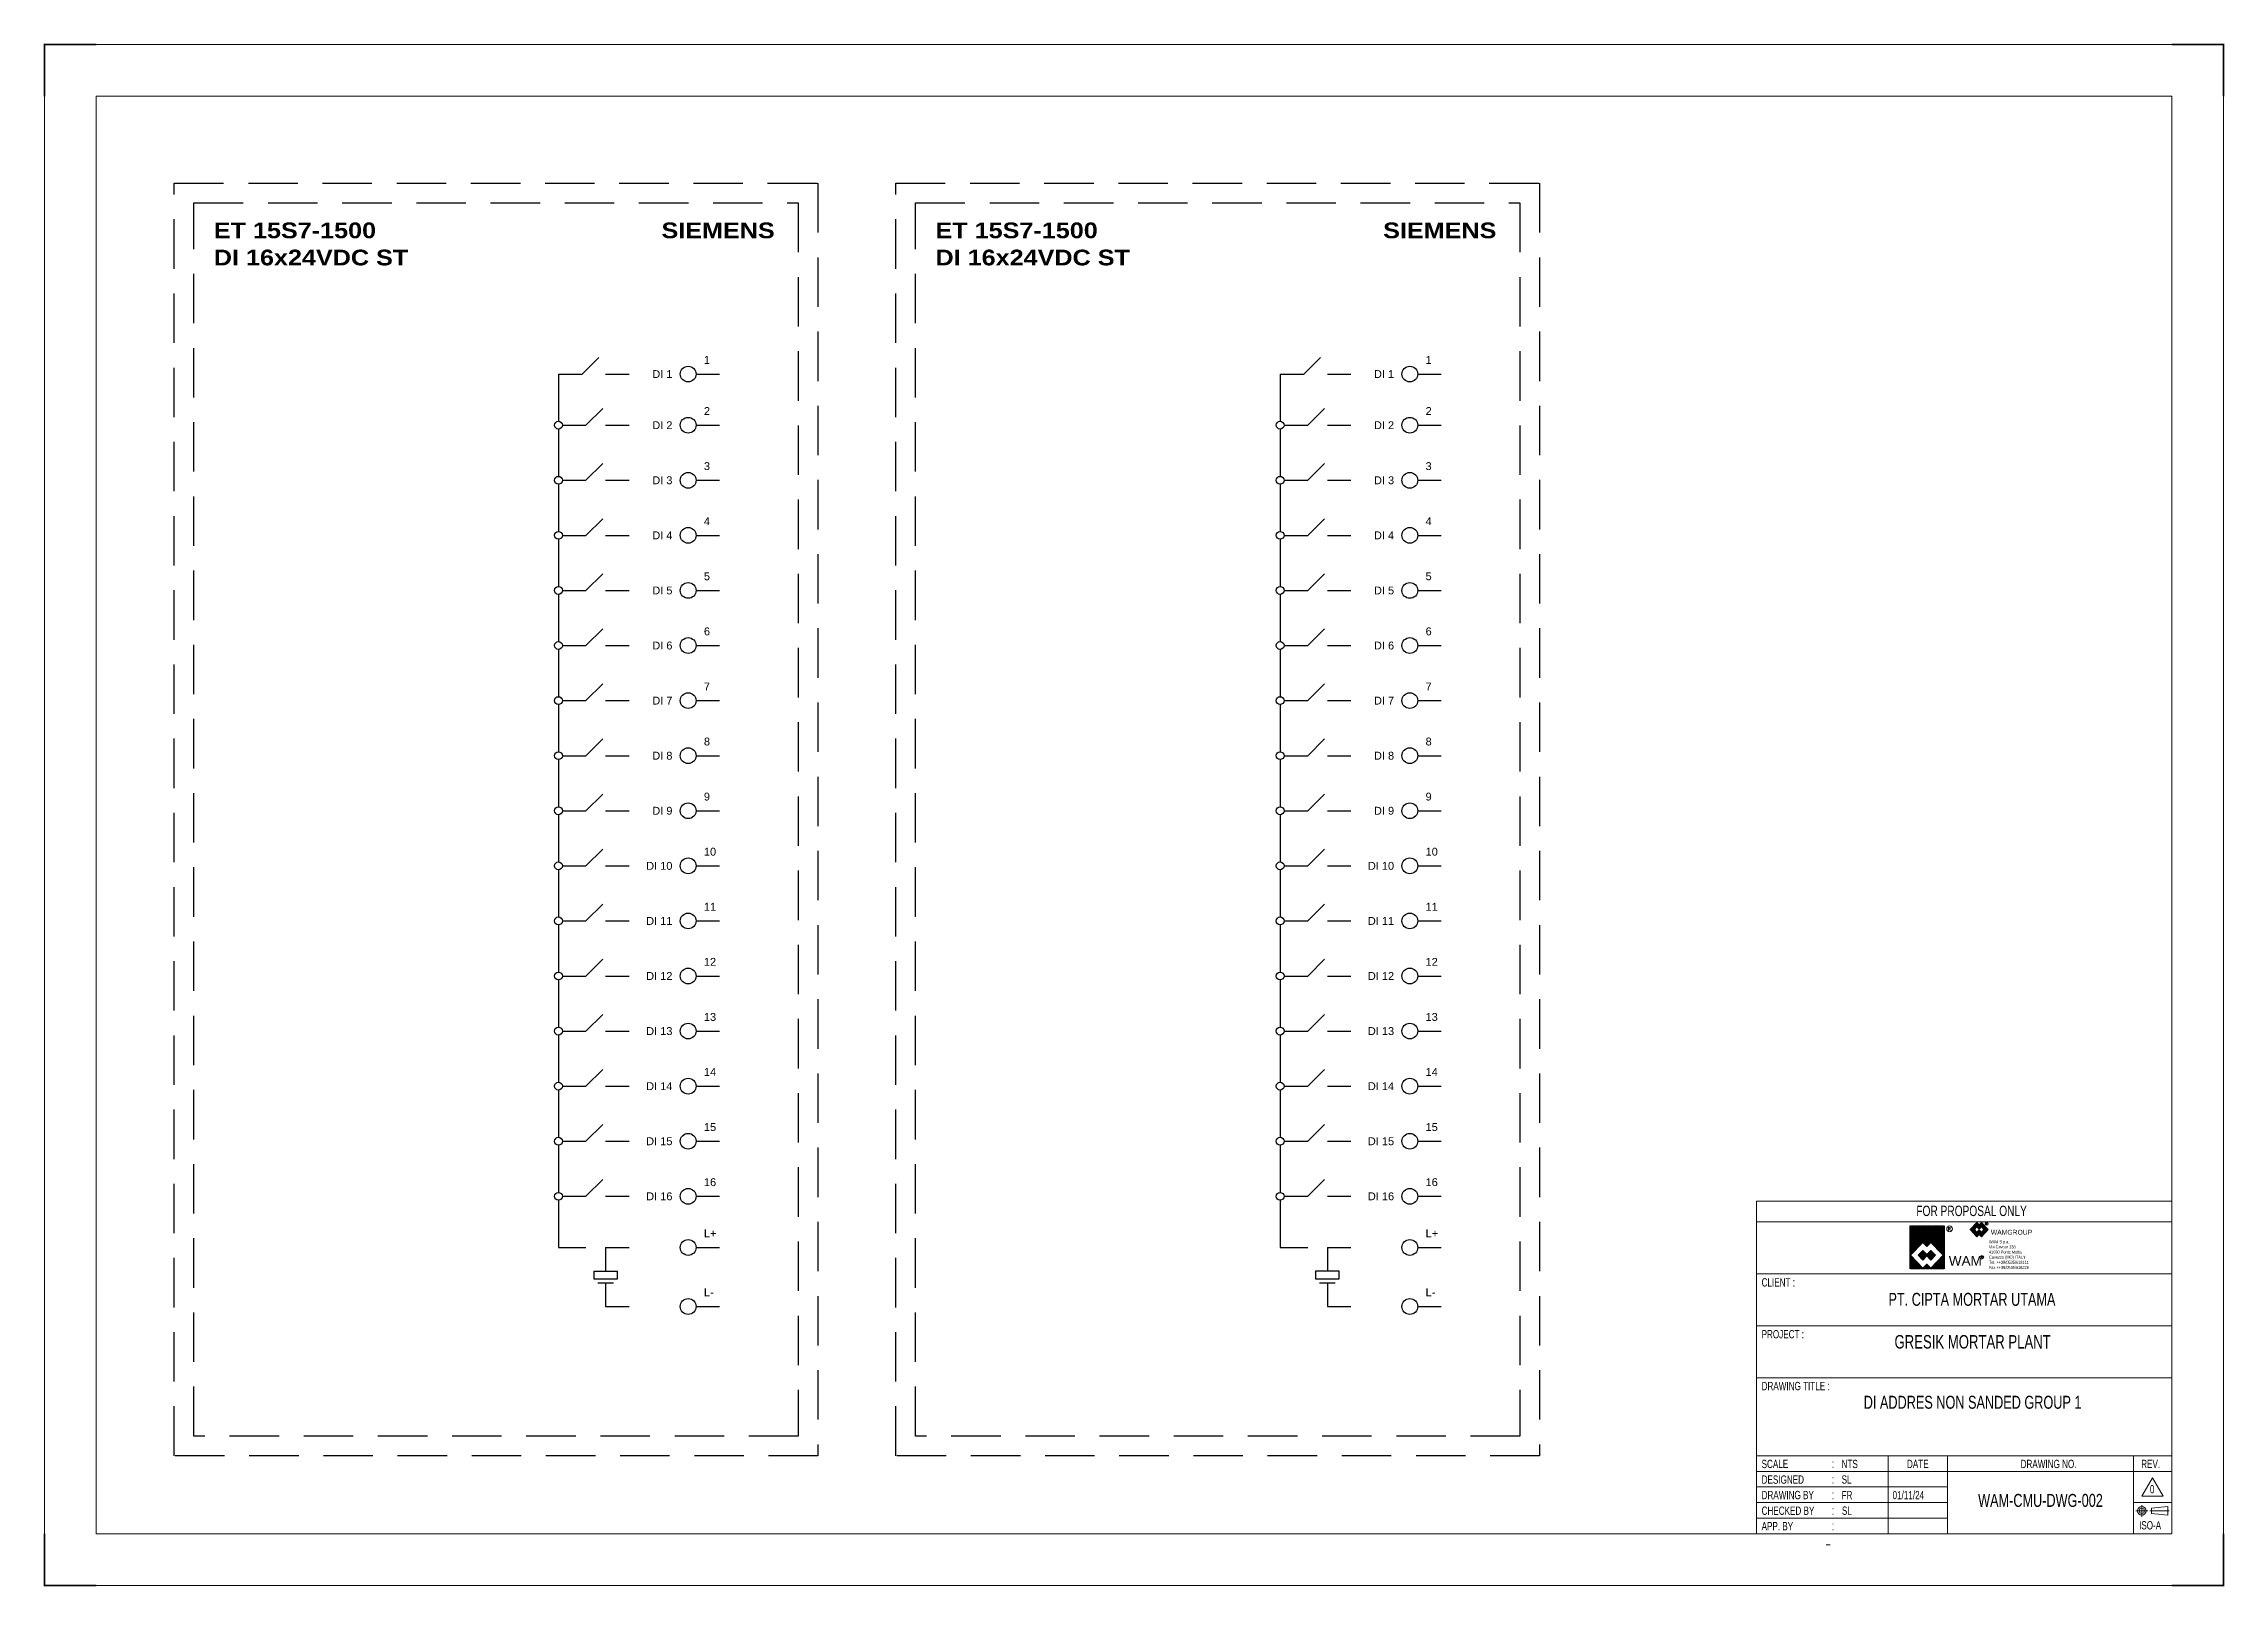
# Model space of a CAD drawing. Header units: centimetres. Extents: x 61 to 574780, y 25 to 618721.
# Drawn here: x 144964 to 284972, y 207889 to 306925 of the extents above; entities that cross this region are included whole.
import ezdxf
from ezdxf.enums import TextEntityAlignment as Align

# ---------------------------------------------------------------- set-up
doc = ezdxf.new("R2010")
doc.units = ezdxf.units.CM
doc.header["$LTSCALE"] = 25.4
doc.linetypes.add('CENTER', pattern=[2, 1.25, -0.25, 0.25, -0.25])
doc.linetypes.add('HIDDEN', pattern=[0.375, 0.25, -0.125])
for name, color, linetype in [('1', 7, 'Continuous'), ('Etiket-Line-L', 7, 'Continuous'), ('EtIket-Line-S', 2, 'Continuous'), ('Etiket-Text-List0', 2, 'Continuous'), ('Etiket-Text-List1', 3, 'Continuous'), ('Etiket-Text-List2', 1, 'Continuous')]:
    doc.layers.add(name, color=color, linetype=linetype)
for name, color, linetype, lineweight in [('Center_line', 2, 'CENTER', 5), ('Etiket', 7, 'Continuous', 5), ('Object', 4, 'Continuous', 25)]:
    doc.layers.add(name, color=color, linetype=linetype, lineweight=lineweight)
doc.styles.add('Bold', font='Arial Black.ttf', dxfattribs={"height": 25.4})
doc.styles.add('DIM', font='romans', dxfattribs={"height": 6.096})
doc.styles.add('ROMANS', font='romans', dxfattribs={"width": 0.7, "height": 584.2})
doc.styles.add('SLDTEXTSTYLE0', font='TXT', dxfattribs={"width": 0.605})
doc.styles.get("Standard").update_dxf_attribs({"font": 'Arial.ttf', "height": 25.4})

msp = doc.modelspace()

# ---------------------------------------------------------------- texts
at = {"ltscale": 500, "style": 'Bold'}
for s, p in [('ET 15S7-1500', (155893, 295441)), ('ET 15S7-1500', (202225, 295441)), ('DI 16x24VDC ST', (155893, 293699)), ('DI 16x24VDC ST', (202225, 293699))]:
    msp.add_text(s, height=1010.22, dxfattribs=at).set_placement(p, align=Align.TOP_LEFT)
for p in [(191902, 295441), (238234, 295441)]:
    msp.add_text('SIEMENS', height=1010.2, dxfattribs=at).set_placement(p, align=Align.TOP_RIGHT)
at = {"ltscale": 500}
for s, p in [('DI 1', (185335, 285712)), ('DI 1', (231667, 285712)), ('DI 2', (185335, 282429)), ('DI 2', (231667, 282429)), ('DI 3', (185335, 278893)), ('DI 3', (231667, 278893)), ('DI 4', (185335, 275358)), ('DI 4', (231667, 275358)), ('DI 5', (185335, 271822)), ('DI 5', (231667, 271822)), ('DI 6', (185335, 268286)), ('DI 6', (231667, 268286)), ('DI 7', (185335, 264750)), ('DI 7', (231667, 264750)), ('DI 8', (185335, 261214)), ('DI 8', (231667, 261214)), ('DI 9', (185335, 257679)), ('DI 9', (231667, 257679)), ('DI 10', (185335, 254143)), ('DI 10', (231667, 254143)), ('DI 11', (185335, 250607)), ('DI 11', (231667, 250607)), ('DI 12', (185335, 247071)), ('DI 12', (231667, 247071)), ('DI 13', (185335, 243536)), ('DI 13', (231667, 243536)), ('DI 14', (185335, 240000)), ('DI 14', (231667, 240000)), ('DI 15', (185335, 236464)), ('DI 15', (231667, 236464)), ('DI 16', (185335, 232928)), ('DI 16', (231667, 232928))]:
    msp.add_text(s, height=505.1, dxfattribs=at).set_placement(p, align=Align.MIDDLE_RIGHT)
for s, height, p in [('1', 505, (187356, 286217)), ('1', 505, (233688, 286217)), ('2', 505, (187356, 282934)), ('2', 505, (233688, 282934)), ('3', 505, (187356, 279398)), ('3', 505, (233688, 279398)), ('4', 505, (187356, 275863)), ('4', 505, (233688, 275863)), ('5', 505, (187356, 272327)), ('5', 505, (233688, 272327)), ('6', 505, (187356, 268791)), ('6', 505, (233688, 268791)), ('7', 505, (187356, 265255)), ('7', 505, (233688, 265255)), ('8', 505, (187356, 261720)), ('8', 505, (233688, 261720)), ('9', 505, (187356, 258184)), ('9', 505, (233688, 258184)), ('10', 505.1, (187356, 254648)), ('10', 505.1, (233688, 254648)), ('11', 505.1, (187356, 251112)), ('11', 505.1, (233688, 251112)), ('12', 505.1, (187356, 247576)), ('12', 505.1, (233688, 247576)), ('13', 505.1, (187356, 244041)), ('13', 505.1, (233688, 244041)), ('14', 505.1, (187356, 240505)), ('14', 505.1, (233688, 240505)), ('15', 505.1, (187356, 236969)), ('15', 505.1, (233688, 236969)), ('16', 505.1, (187356, 233433)), ('16', 505.1, (233688, 233433)), ('L+', 505.1, (187356, 230150)), ('L+', 505.1, (233688, 230150)), ('L-', 505.1, (187356, 226362)), ('L-', 505.1, (233688, 226362))]:
    msp.add_text(s, height=height, dxfattribs=at).set_placement(p, align=Align.BOTTOM_LEFT)

# ---------------------------------------------------------------- blocks, each defined once
blk = doc.blocks.new('x5 Out Line')
at = {"const_width": 0.3}
for points in [[(9.65, 286.71), (0, 286.71), (0, 277.06)], [(405.45, 277.06), (405.45, 286.71), (395.8, 286.71)], [(0, 9.65), (0, 0), (9.65, 0)], [(405.45, 9.65), (405.45, 0), (395.8, 0)]]:
    blk.add_lwpolyline(points, dxfattribs=at)
at = {"lineweight": 15}
blk.add_lwpolyline([(395.8, 9.65), (395.8, 277.06), (9.65, 277.06), (9.65, 9.65)], close=True, dxfattribs=at)
at = {"layer": 'EtIket-Line-S', "lineweight": 9, "ltscale": 0.5}
blk.add_lwpolyline([(0, 0), (405.45, 0), (405.45, 286.71), (0, 286.71)], close=True, dxfattribs=at)
blk = doc.blocks.new('A$C6CDB76E5')
at = {"lineweight": 15}
for p, q in [((-196.2, 0), (-196.2, 157.1)), ((-196.2, 157.1), (0, 157.1)), ((0, 0), (0, 157.1)), ((-196.2, 147.3), (0, 147.3)), ((-196.2, 122.8), (0, 122.8)), ((-196.2, 98.2), (0, 98.2)), ((-196.2, 73.7), (0, 73.7)), ((-196.2, 36.8), (0, 36.8)), ((-134, 0), (-134, 36.8)), ((-105.9, 0), (-105.9, 36.8)), ((-18.1, 0), (-18.1, 36.8)), ((-196.2, 29.4), (0, 29.4)), ((-196.2, 22.1), (-105.9, 22.1)), ((-196.2, 14.7), (-105.9, 14.7)), ((-18.1, 14.7), (0, 14.7)), ((-196.2, 7.4), (-105.9, 7.4))]:
    blk.add_line(p, q, dxfattribs=at)
at = {"layer": 'Center_line', "lineweight": 13}
for p, q in [((-16.9, 10.8), (-11.3, 10.8)), ((-14.1, 13.5), (-14.1, 8)), ((-10.3, 10.8), (-1.2, 10.8))]:
    blk.add_line(p, q, dxfattribs=at)
at = {"layer": 'Etiket-Line-L', "lineweight": 15}
for p, q in [((0, 0), (0, 122.6)), ((-196.2, 0), (0, 0))]:
    blk.add_line(p, q, dxfattribs=at)
blk.add_lwpolyline([(-9, 26.4), (-4, 17.7), (-14.1, 17.7)], close=True, dxfattribs=at)
at = {"layer": 'Object', "lineweight": 15}
blk.add_lwpolyline([(-9.5, 9.5), (-1.9, 8.7), (-1.9, 12.8), (-9.5, 12)], close=True, dxfattribs=at)
for radius in [2.03, 1.27]:
    blk.add_circle((-14.1, 10.8), radius, dxfattribs=at)
at = {"layer": '1', "color": 3, "lineweight": 9, "width": 0.7}
blk.add_text('ISO-A', height=3.91, dxfattribs=at).set_placement((-15.4, 2))
at = {"layer": 'Etiket-Text-List0', "lineweight": 13, "width": 0.7}
for s, height, p in [('CLIENT :', 3.92, (-193.8, 116.8)), ('PROJECT :', 3.92, (-193.8, 92.3)), ('DRAWING TITLE :', 3.923, (-193.8, 67.8)), ('SCALE', 3.92, (-193.8, 31)), (':', 4.17, (-160.6, 31)), ('DATE', 3.92, (-125.1, 31)), ('DRAWING NO.', 3.923, (-71.4, 31)), ('REV.', 3.92, (-14.4, 31)), ('DESIGNED', 3.92, (-193.8, 23.6)), (':', 4.17, (-160.6, 23.6)), ('CHECKED BY ', 3.923, (-193.8, 8.9)), ('DRAWING BY', 3.92, (-193.8, 16.3)), (':', 4.17, (-160.6, 16.3)), (':', 4.17, (-160.6, 8.9)), ('APP. BY ', 3.92, (-193.8, 1.6)), (':', 4.17, (-160.6, 1.6))]:
    blk.add_text(s, height=height, dxfattribs=at).set_placement(p)
at = {"layer": 'Etiket-Text-List1', "lineweight": 9, "width": 0.7}
for tag, p in [('1:XXXX', (-156, 31)), ('EN', (-156, 23.6)), ('DD/MM/YY', (-131.3, 23.6)), ('1', (-10.3, 19.1)), ('EN', (-156, 16.3)), ('EN', (-155.8, 8.9)), ('DD/MM/YY', (-131.3, 16.3)), ('DD/MM/YY', (-131.3, 8.9)), ('EN', (-155.7, 1.6)), ('DD/MM/YY', (-131.3, 1.6))]:
    blk.add_attdef(tag, p, '', height=3.92, dxfattribs=at)
at = {"layer": 'Etiket-Text-List2', "lineweight": 13, "width": 0.7}
for tag, height, p in [('FOR FABRICATION', 4.9, (-94.6, 150.1)), ('CLIENT_NAME', 6.13, (-94.1, 107.7)), ('PROJECT_1', 4.9, (-94.1, 87.5)), ('PROJECT_2', 4.9, (-94.1, 79.2)), ('DRAWING_TITLE1', 6.13, (-94.1, 59)), ('DRAWING_TITLE2', 6.13, (-94.1, 49.9)), ('DRAWING_TITLE3', 6.13, (-94.1, 40.1)), ('LDP-X-XXX-AR-01', 6.13, (-62, 12.7))]:
    blk.add_attdef(tag, text='', height=height, dxfattribs=at).set_placement(p, align=Align.CENTER)
blk = doc.blocks.new('LOGO WAM')
at = {"color": 2, "lineweight": 18}
for p, q in [((564069, -507431), (567176, -504324)), ((564069, -507390), (567135, -504324)), ((564069, -507349), (567094, -504324)), ((564069, -507309), (567053, -504324)), ((564069, -507268), (567013, -504324)), ((564069, -507227), (566972, -504324)), ((564069, -507186), (566931, -504324)), ((564069, -507145), (566890, -504324)), ((564069, -507104), (566849, -504324)), ((564069, -507063), (566808, -504324)), ((564069, -507022), (566767, -504324)), ((564069, -506981), (566726, -504324)), ((564069, -506940), (566685, -504324)), ((564069, -506899), (566644, -504324)), ((564069, -506858), (566603, -504324)), ((564069, -506818), (566562, -504324)), ((564069, -506777), (566522, -504324)), ((564069, -506736), (566481, -504324)), ((564069, -506695), (566440, -504324)), ((564069, -506654), (566399, -504324)), ((564069, -506613), (566358, -504324)), ((564069, -506572), (566317, -504324)), ((564069, -506531), (566276, -504324)), ((564069, -506490), (566235, -504324)), ((564069, -506449), (566194, -504324)), ((564069, -506408), (566153, -504324)), ((564069, -506367), (566112, -504324)), ((564069, -506327), (566071, -504324)), ((564069, -506286), (566031, -504324)), ((564069, -506245), (565990, -504324)), ((564069, -506204), (565949, -504324)), ((564069, -506163), (565908, -504324)), ((564069, -506122), (565867, -504324)), ((564069, -506081), (565826, -504324)), ((564069, -506040), (565785, -504324)), ((564069, -505999), (565744, -504324)), ((564069, -505958), (565703, -504324)), ((564069, -505917), (565662, -504324)), ((564069, -505876), (565621, -504324)), ((564069, -505836), (565580, -504324)), ((564069, -505795), (565540, -504324)), ((564069, -505754), (565499, -504324)), ((564069, -505713), (565458, -504324)), ((564069, -505672), (565417, -504324)), ((564069, -505631), (565376, -504324)), ((564069, -505590), (565335, -504324)), ((564069, -505549), (565294, -504324)), ((564069, -505508), (565253, -504324)), ((564069, -505467), (565212, -504324)), ((564069, -505426), (565171, -504324)), ((564069, -505385), (565130, -504324)), ((564069, -505345), (565089, -504324)), ((564069, -505304), (565049, -504324)), ((564069, -505263), (565008, -504324)), ((564069, -505222), (564967, -504324)), ((564069, -505181), (564926, -504324)), ((564069, -505140), (564885, -504324)), ((564069, -505099), (564844, -504324)), ((564069, -505058), (564803, -504324)), ((564069, -505017), (564762, -504324)), ((564069, -504976), (564721, -504324)), ((564069, -504935), (564680, -504324)), ((564069, -504894), (564639, -504324)), ((564069, -504854), (564598, -504324)), ((564069, -504813), (564558, -504324)), ((564069, -504772), (564517, -504324)), ((564069, -504731), (564476, -504324)), ((564069, -504690), (564435, -504324)), ((564069, -504649), (564394, -504324)), ((564069, -504608), (564353, -504324)), ((564069, -504567), (564312, -504324)), ((564069, -504526), (564271, -504324)), ((564069, -504485), (564230, -504324)), ((564069, -504444), (564189, -504324)), ((564069, -504403), (564148, -504324)), ((564069, -504363), (564107, -504324)), ((566050, -506337), (564069, -504356)), ((566030, -506357), (564069, -504397)), ((566010, -506378), (564069, -504438)), ((565990, -506399), (564069, -504478)), ((565970, -506420), (564069, -504519)), ((565950, -506441), (564069, -504560)), ((565930, -506462), (564069, -504601)), ((565910, -506483), (564069, -504642)), ((566070, -506316), (564079, -504324)), ((566090, -506295), (564120, -504324)), ((566110, -506274), (564161, -504324)), ((566130, -506253), (564202, -504324)), ((566150, -506232), (564242, -504324)), ((566170, -506211), (564283, -504324)), ((566190, -506190), (564324, -504324)), ((566210, -506169), (564365, -504324)), ((566230, -506148), (564406, -504324)), ((566250, -506128), (564447, -504324)), ((566270, -506107), (564488, -504324)), ((566290, -506086), (564529, -504324)), ((567774, -507529), (564570, -504324)), ((567774, -507488), (564611, -504324)), ((567774, -507447), (564652, -504324)), ((567774, -507406), (564693, -504324)), ((567774, -507365), (564733, -504324)), ((567774, -507324), (564774, -504324)), ((567774, -507283), (564815, -504324)), ((567774, -507242), (564856, -504324)), ((567774, -507201), (564897, -504324)), ((567774, -507160), (564938, -504324)), ((567774, -507120), (564979, -504324)), ((567774, -507079), (565020, -504324)), ((567774, -507038), (565061, -504324)), ((567774, -506997), (565102, -504324)), ((567774, -506956), (565143, -504324)), ((567774, -506915), (565184, -504324)), ((567774, -506874), (565224, -504324)), ((567774, -506833), (565265, -504324)), ((567774, -506792), (565306, -504324)), ((567774, -506751), (565347, -504324)), ((567774, -506710), (565388, -504324)), ((567774, -506669), (565429, -504324)), ((565467, -506074), (567217, -504324)), ((567774, -506629), (565470, -504324)), ((565487, -506095), (567258, -504324)), ((565507, -506116), (567299, -504324)), ((567774, -506588), (565511, -504324)), ((565527, -506137), (567340, -504324)), ((565547, -506158), (567381, -504324)), ((567774, -506547), (565552, -504324)), ((565567, -506179), (567422, -504324)), ((565587, -506200), (567463, -504324)), ((567774, -506506), (565593, -504324)), ((565607, -506221), (567504, -504324)), ((565627, -506242), (567544, -504324)), ((567774, -506465), (565634, -504324)), ((565647, -506262), (567585, -504324)), ((565667, -506283), (567626, -504324)), ((567774, -506424), (565675, -504324)), ((565687, -506304), (567667, -504324)), ((565707, -506325), (567708, -504324)), ((567774, -506383), (565715, -504324)), ((565727, -506346), (567749, -504324)), ((565747, -506367), (567774, -504340)), ((567774, -506342), (565756, -504324)), ((565767, -506388), (567774, -504381)), ((565787, -506409), (567774, -504422)), ((567774, -506301), (565797, -504324)), ((565807, -506430), (567774, -504463)), ((565827, -506451), (567774, -504504)), ((567774, -506260), (565838, -504324)), ((565847, -506471), (567774, -504545)), ((565867, -506492), (567774, -504586)), ((567774, -506219), (565879, -504324)), ((567774, -506178), (565920, -504324)), ((567774, -506138), (565961, -504324)), ((567774, -506097), (566002, -504324)), ((567774, -506056), (566043, -504324)), ((567774, -506015), (566084, -504324)), ((567774, -505974), (566125, -504324)), ((567774, -505933), (566165, -504324)), ((567774, -505892), (566206, -504324)), ((567774, -505851), (566247, -504324)), ((567774, -505810), (566288, -504324)), ((566316, -506085), (567774, -504627)), ((567774, -505769), (566329, -504324)), ((567774, -505728), (566370, -504324)), ((567774, -505688), (566411, -504324)), ((567774, -505647), (566452, -504324)), ((567774, -505606), (566493, -504324)), ((567774, -505565), (566534, -504324)), ((567774, -505524), (566575, -504324)), ((567774, -505483), (566616, -504324)), ((567774, -505442), (566656, -504324)), ((567774, -505401), (566697, -504324)), ((567774, -505360), (566738, -504324)), ((567774, -505319), (566779, -504324)), ((567774, -505278), (566820, -504324)), ((567774, -505237), (566861, -504324)), ((567774, -505197), (566902, -504324)), ((567774, -505156), (566943, -504324)), ((567774, -505115), (566984, -504324)), ((567774, -505074), (567025, -504324)), ((567774, -505033), (567066, -504324)), ((567774, -504992), (567107, -504324)), ((567774, -504951), (567147, -504324)), ((567774, -504910), (567188, -504324)), ((567774, -504869), (567229, -504324)), ((567774, -504828), (567270, -504324)), ((567774, -504787), (567311, -504324)), ((567774, -504746), (567352, -504324)), ((567774, -504706), (567393, -504324)), ((567774, -504665), (567434, -504324)), ((567774, -504624), (567475, -504324)), ((567774, -504583), (567516, -504324)), ((567774, -504542), (567557, -504324)), ((567774, -504501), (567598, -504324)), ((567774, -504460), (567638, -504324)), ((567774, -504419), (567679, -504324)), ((567774, -504378), (567720, -504324)), ((567774, -504337), (567761, -504324)), ((570556, -504659), (570539, -504654)), ((570556, -504659), (570585, -504630)), ((570585, -504630), (570580, -504612)), ((570624, -504640), (570585, -504630)), ((570643, -504572), (570623, -504567)), ((570624, -504640), (570653, -504611)), ((570635, -504680), (570624, -504640)), ((570643, -504572), (570671, -504543)), ((570653, -504611), (570643, -504572)), ((570693, -504622), (570653, -504611)), ((570671, -504543), (570666, -504522)), ((570711, -504554), (570671, -504543)), ((570693, -504622), (570721, -504593)), ((570703, -504661), (570693, -504622)), ((570729, -504485), (570707, -504479)), ((570711, -504554), (570740, -504525)), ((570721, -504593), (570711, -504554)), ((570761, -504604), (570721, -504593)), ((570729, -504485), (570758, -504457)), ((570740, -504525), (570729, -504485)), ((570779, -504535), (570740, -504525)), ((570743, -504672), (570771, -504643)), ((570758, -504457), (570752, -504432)), ((570798, -504467), (570758, -504457)), ((570761, -504604), (570790, -504575)), ((570771, -504643), (570761, -504604)), ((570811, -504654), (570771, -504643)), ((570779, -504535), (570808, -504507)), ((570790, -504575), (570779, -504535)), ((570816, -504399), (570790, -504392)), ((570829, -504585), (570790, -504575)), ((570798, -504467), (570826, -504438)), ((570808, -504507), (570798, -504467)), ((570848, -504517), (570808, -504507)), ((570811, -504654), (570840, -504625)), ((570821, -504693), (570811, -504654)), ((570816, -504399), (570845, -504370)), ((570826, -504438), (570816, -504399)), ((570866, -504449), (570826, -504438)), ((570829, -504585), (570858, -504557)), ((570840, -504625), (570829, -504585)), ((570845, -504370), (570837, -504343)), ((570879, -504635), (570840, -504625)), ((570884, -504381), (570845, -504370)), ((570848, -504517), (570876, -504488)), ((570858, -504557), (570848, -504517)), ((570898, -504567), (570858, -504557)), ((570866, -504449), (570895, -504420)), ((570876, -504488), (570866, -504449)), ((570902, -504312), (570874, -504305)), ((570916, -504499), (570876, -504488)), ((570879, -504635), (570908, -504607)), ((570890, -504675), (570879, -504635)), ((570884, -504381), (570913, -504352)), ((570895, -504420), (570884, -504381)), ((570934, -504431), (570895, -504420)), ((570898, -504567), (570926, -504538)), ((570908, -504607), (570898, -504567)), ((570902, -504312), (570931, -504283)), ((570913, -504352), (570902, -504312)), ((570948, -504617), (570908, -504607)), ((570952, -504362), (570913, -504352)), ((570916, -504499), (570945, -504470)), ((570926, -504538), (570916, -504499)), ((570931, -504283), (570923, -504253)), ((570966, -504549), (570926, -504538)), ((570929, -504685), (570958, -504657)), ((570971, -504294), (570931, -504283)), ((570934, -504431), (570963, -504402)), ((570945, -504470), (570934, -504431)), ((570984, -504481), (570945, -504470)), ((570948, -504617), (570976, -504588)), ((570958, -504657), (570948, -504617)), ((570952, -504362), (570981, -504333)), ((570963, -504402), (570952, -504362)), ((570989, -504226), (570958, -504217)), ((571002, -504412), (570963, -504402)), ((570966, -504549), (570995, -504520)), ((570976, -504588), (570966, -504549)), ((570971, -504294), (571000, -504265)), ((570981, -504333), (570971, -504294)), ((571016, -504599), (570976, -504588)), ((571021, -504344), (570981, -504333)), ((570984, -504481), (571013, -504452)), ((570995, -504520), (570984, -504481)), ((570989, -504226), (571018, -504197)), ((571000, -504265), (570989, -504226)), ((571034, -504531), (570995, -504520)), ((571039, -504276), (571000, -504265)), ((571002, -504412), (571031, -504383)), ((571013, -504452), (571002, -504412)), ((571018, -504197), (571009, -504164)), ((571052, -504462), (571013, -504452)), ((571016, -504599), (571045, -504570)), ((571023, -504625), (571016, -504599)), ((571057, -504207), (571018, -504197)), ((571021, -504344), (571050, -504315)), ((571031, -504383), (571021, -504344)), ((571071, -504394), (571031, -504383)), ((571034, -504531), (571063, -504502)), ((571045, -504570), (571034, -504531)), ((571039, -504276), (571068, -504247)), ((571050, -504315), (571039, -504276)), ((571076, -504139), (571041, -504130)), ((571070, -504577), (571045, -504570)), ((571089, -504326), (571050, -504315)), ((571052, -504462), (571081, -504433)), ((571063, -504502), (571052, -504462)), ((571057, -504207), (571086, -504178)), ((571068, -504247), (571057, -504207)), ((571102, -504512), (571063, -504502)), ((571107, -504257), (571068, -504247)), ((571071, -504394), (571100, -504365)), ((571081, -504433), (571071, -504394)), ((571076, -504139), (571105, -504110)), ((571086, -504178), (571076, -504139)), ((571121, -504444), (571081, -504433)), ((571126, -504189), (571086, -504178)), ((571089, -504326), (571118, -504297)), ((571100, -504365), (571089, -504326)), ((571105, -504110), (571095, -504074)), ((571139, -504376), (571100, -504365)), ((571102, -504512), (571131, -504483)), ((571109, -504536), (571102, -504512)), ((571144, -504121), (571105, -504110)), ((571107, -504257), (571136, -504228)), ((571118, -504297), (571107, -504257)), ((571157, -504307), (571118, -504297)), ((571121, -504444), (571150, -504415)), ((571131, -504483), (571121, -504444)), ((571162, -504052), (571125, -504042)), ((571126, -504189), (571155, -504160)), ((571136, -504228), (571126, -504189)), ((571153, -504489), (571131, -504483)), ((571176, -504239), (571136, -504228)), ((571139, -504376), (571168, -504347)), ((571150, -504415), (571139, -504376)), ((571144, -504121), (571173, -504092)), ((571155, -504160), (571144, -504121)), ((571189, -504426), (571150, -504415)), ((571194, -504171), (571155, -504160)), ((571157, -504307), (571186, -504278)), ((571168, -504347), (571157, -504307)), ((571162, -504052), (571191, -504024)), ((571173, -504092), (571162, -504052)), ((571207, -504357), (571168, -504347)), ((571212, -504102), (571173, -504092)), ((571176, -504239), (571205, -504210)), ((571186, -504278), (571176, -504239)), ((571191, -504024), (571181, -503984)), ((571226, -504289), (571186, -504278)), ((571189, -504426), (571218, -504397)), ((571195, -504446), (571189, -504426)), ((571231, -504034), (571191, -504024)), ((571194, -504171), (571223, -504142)), ((571205, -504210), (571194, -504171)), ((571244, -504221), (571205, -504210)), ((571207, -504357), (571236, -504328)), ((571218, -504397), (571207, -504357)), ((571212, -504102), (571241, -504074)), ((571223, -504142), (571212, -504102)), ((571257, -504407), (571218, -504397)), ((571262, -504152), (571223, -504142)), ((571226, -504289), (571255, -504260)), ((571236, -504328), (571226, -504289)), ((571231, -504034), (571259, -504005)), ((571241, -504074), (571231, -504034)), ((571276, -504339), (571236, -504328)), ((571281, -504084), (571241, -504074)), ((571244, -504221), (571273, -504192)), ((571255, -504260), (571244, -504221)), ((571249, -504466), (571268, -504447)), ((571294, -504271), (571255, -504260)), ((571257, -504407), (571286, -504378)), ((571268, -504447), (571257, -504407)), ((571259, -504005), (571258, -503999)), ((571265, -504007), (571259, -504005)), ((571262, -504152), (571291, -504124)), ((571273, -504192), (571262, -504152)), ((571307, -504457), (571268, -504447)), ((571312, -504202), (571273, -504192)), ((571276, -504339), (571305, -504310)), ((571286, -504378), (571276, -504339)), ((571281, -504084), (571309, -504055)), ((571291, -504124), (571281, -504084)), ((571326, -504389), (571286, -504378)), ((571331, -504134), (571291, -504124)), ((571294, -504271), (571323, -504242)), ((571305, -504310), (571294, -504271)), ((571297, -504517), (571318, -504497)), ((571344, -504321), (571305, -504310)), ((571307, -504457), (571336, -504428)), ((571318, -504497), (571307, -504457)), ((571309, -504055), (571309, -504053)), ((571312, -504056), (571309, -504055)), ((571312, -504202), (571341, -504174)), ((571323, -504242), (571312, -504202)), ((571357, -504507), (571318, -504497)), ((571362, -504252), (571323, -504242)), ((571326, -504389), (571355, -504360)), ((571336, -504428), (571326, -504389)), ((571331, -504134), (571359, -504105)), ((571341, -504174), (571331, -504134)), ((571376, -504439), (571336, -504428)), ((571381, -504184), (571341, -504174)), ((571344, -504321), (571373, -504292)), ((571355, -504360), (571344, -504321)), ((571346, -504568), (571368, -504547)), ((571394, -504371), (571355, -504360)), ((571357, -504507), (571386, -504478)), ((571368, -504547), (571357, -504507)), ((571362, -504252), (571391, -504224)), ((571373, -504292), (571362, -504252)), ((571407, -504557), (571368, -504547)), ((571412, -504302), (571373, -504292)), ((571376, -504439), (571405, -504410)), ((571386, -504478), (571376, -504439)), ((571381, -504184), (571408, -504156)), ((571391, -504224), (571381, -504184)), ((571426, -504489), (571386, -504478)), ((571431, -504234), (571391, -504224)), ((571394, -504371), (571423, -504342)), ((571405, -504410), (571394, -504371)), ((571395, -504619), (571418, -504597)), ((571444, -504421), (571405, -504410)), ((571407, -504557), (571436, -504528)), ((571418, -504597), (571407, -504557)), ((571412, -504302), (571441, -504274)), ((571423, -504342), (571412, -504302)), ((571457, -504607), (571418, -504597)), ((571462, -504352), (571423, -504342)), ((571426, -504489), (571455, -504460)), ((571436, -504528), (571426, -504489)), ((571431, -504234), (571459, -504205)), ((571441, -504274), (571431, -504234)), ((571476, -504539), (571436, -504528)), ((571481, -504284), (571441, -504274)), ((571444, -504421), (571473, -504392)), ((571455, -504460), (571444, -504421)), ((571444, -504670), (571468, -504647)), ((571459, -504205), (571454, -504186)), ((571494, -504471), (571455, -504460)), ((571457, -504607), (571486, -504578)), ((571468, -504647), (571457, -504607)), ((571499, -504216), (571459, -504205)), ((571462, -504352), (571491, -504324)), ((571473, -504392), (571462, -504352)), ((571469, -504647), (571468, -504647)), ((571512, -504402), (571473, -504392)), ((571476, -504539), (571505, -504510)), ((571486, -504578), (571476, -504539)), ((571481, -504284), (571509, -504255)), ((571491, -504324), (571481, -504284)), ((571524, -504589), (571486, -504578)), ((571531, -504334), (571491, -504324)), ((571494, -504471), (571523, -504442)), ((571505, -504510), (571494, -504471)), ((571517, -504147), (571496, -504142)), ((571499, -504216), (571528, -504187)), ((571509, -504255), (571499, -504216)), ((571544, -504521), (571505, -504510)), ((571549, -504266), (571509, -504255)), ((571512, -504402), (571541, -504374)), ((571523, -504442), (571512, -504402)), ((571517, -504147), (571546, -504119)), ((571528, -504187), (571517, -504147)), ((571562, -504452), (571523, -504442)), ((571567, -504197), (571528, -504187)), ((571531, -504334), (571559, -504305)), ((571541, -504374), (571531, -504334)), ((571546, -504119), (571540, -504096)), ((571581, -504384), (571541, -504374)), ((571544, -504521), (571573, -504492)), ((571554, -504558), (571544, -504521)), ((571585, -504129), (571546, -504119)), ((571549, -504266), (571578, -504237)), ((571559, -504305), (571549, -504266)), ((571599, -504316), (571559, -504305)), ((571562, -504452), (571591, -504424)), ((571573, -504492), (571562, -504452)), ((571567, -504197), (571596, -504169)), ((571578, -504237), (571567, -504197)), ((571608, -504501), (571573, -504492)), ((571617, -504247), (571578, -504237)), ((571604, -504061), (571580, -504054)), ((571581, -504384), (571609, -504355)), ((571591, -504424), (571581, -504384)), ((571585, -504129), (571614, -504100)), ((571596, -504169), (571585, -504129)), ((571631, -504434), (571591, -504424)), ((571635, -504179), (571596, -504169)), ((571599, -504316), (571628, -504287)), ((571609, -504355), (571599, -504316)), ((571604, -504061), (571633, -504032)), ((571614, -504100), (571604, -504061)), ((571649, -504366), (571609, -504355)), ((571654, -504111), (571614, -504100)), ((571617, -504247), (571646, -504219)), ((571628, -504287), (571617, -504247)), ((571633, -504032), (571626, -504006)), ((571667, -504297), (571628, -504287)), ((571631, -504434), (571659, -504405)), ((571640, -504468), (571631, -504434)), ((571672, -504043), (571633, -504032)), ((571635, -504179), (571664, -504150)), ((571646, -504219), (571635, -504179)), ((571685, -504229), (571646, -504219)), ((571649, -504366), (571678, -504337)), ((571659, -504405), (571649, -504366)), ((571654, -504111), (571683, -504082)), ((571664, -504150), (571654, -504111)), ((571699, -504416), (571659, -504405)), ((571704, -504161), (571664, -504150)), ((571667, -504297), (571696, -504269)), ((571678, -504337), (571667, -504297)), ((571672, -504043), (571701, -504014)), ((571683, -504082), (571672, -504043)), ((571717, -504347), (571678, -504337)), ((571722, -504093), (571683, -504082)), ((571685, -504229), (571714, -504200)), ((571696, -504269), (571685, -504229)), ((571701, -504014), (571690, -503974)), ((571735, -504279), (571696, -504269)), ((571699, -504416), (571728, -504387)), ((571709, -504455), (571699, -504416)), ((571740, -504024), (571701, -504014)), ((571704, -504161), (571733, -504132)), ((571714, -504200), (571704, -504161)), ((571707, -504458), (571709, -504455)), ((571749, -504466), (571709, -504455)), ((571754, -504211), (571714, -504200)), ((571717, -504347), (571746, -504319)), ((571728, -504387), (571717, -504347)), ((571722, -504093), (571751, -504064)), ((571733, -504132), (571722, -504093)), ((571767, -504397), (571728, -504387)), ((571772, -504143), (571733, -504132)), ((571735, -504279), (571764, -504250)), ((571746, -504319), (571735, -504279)), ((571740, -504024), (571744, -504020)), ((571751, -504064), (571740, -504024)), ((571785, -504329), (571746, -504319)), ((571749, -504466), (571778, -504437)), ((571759, -504505), (571749, -504466)), ((571790, -504074), (571751, -504064)), ((571754, -504211), (571783, -504182)), ((571764, -504250), (571754, -504211)), ((571756, -504509), (571759, -504505)), ((571799, -504516), (571759, -504505)), ((571804, -504261), (571764, -504250)), ((571767, -504397), (571796, -504369)), ((571778, -504437), (571767, -504397)), ((571772, -504143), (571801, -504114)), ((571783, -504182), (571772, -504143)), ((571817, -504447), (571778, -504437)), ((571822, -504193), (571783, -504182)), ((571785, -504329), (571814, -504300)), ((571796, -504369), (571785, -504329)), ((571790, -504074), (571793, -504072)), ((571801, -504114), (571790, -504074)), ((571835, -504379), (571796, -504369)), ((571799, -504516), (571828, -504487)), ((571809, -504555), (571799, -504516)), ((571840, -504124), (571801, -504114)), ((571804, -504261), (571833, -504232)), ((571814, -504300), (571804, -504261)), ((571805, -504560), (571809, -504555)), ((571849, -504566), (571809, -504555)), ((571854, -504311), (571814, -504300)), ((571817, -504447), (571846, -504419)), ((571828, -504487), (571817, -504447)), ((571822, -504193), (571851, -504164)), ((571833, -504232), (571822, -504193)), ((571867, -504497), (571828, -504487)), ((571872, -504243), (571833, -504232)), ((571835, -504379), (571864, -504350)), ((571846, -504419), (571835, -504379)), ((571840, -504124), (571842, -504123)), ((571851, -504164), (571840, -504124)), ((571885, -504429), (571846, -504419)), ((571849, -504566), (571878, -504537)), ((571859, -504605), (571849, -504566)), ((571890, -504174), (571851, -504164)), ((571854, -504311), (571883, -504282)), ((571864, -504350), (571854, -504311)), ((571854, -504611), (571859, -504605)), ((571899, -504616), (571859, -504605)), ((571904, -504361), (571864, -504350)), ((571867, -504497), (571896, -504469)), ((571878, -504537), (571867, -504497)), ((571872, -504243), (571901, -504214)), ((571883, -504282), (571872, -504243)), ((571917, -504547), (571878, -504537)), ((571922, -504293), (571883, -504282)), ((571885, -504429), (571914, -504400)), ((571896, -504469), (571885, -504429)), ((571901, -504214), (571890, -504174)), ((571890, -504174), (571891, -504174)), ((571935, -504479), (571896, -504469)), ((571899, -504616), (571928, -504587)), ((571909, -504655), (571899, -504616)), ((571939, -504224), (571901, -504214)), ((571902, -504662), (571909, -504655)), ((571904, -504361), (571933, -504332)), ((571914, -504400), (571904, -504361)), ((571949, -504666), (571909, -504655)), ((571954, -504411), (571914, -504400)), ((571917, -504547), (571946, -504519)), ((571928, -504587), (571917, -504547)), ((571922, -504293), (571951, -504264)), ((571933, -504332), (571922, -504293)), ((571967, -504597), (571928, -504587)), ((571972, -504343), (571933, -504332)), ((571935, -504479), (571964, -504450)), ((571946, -504519), (571935, -504479)), ((571951, -504264), (571941, -504226)), ((571985, -504529), (571946, -504519)), ((571949, -504666), (571978, -504637)), ((571986, -504273), (571951, -504264)), ((571954, -504411), (571983, -504382)), ((571964, -504450), (571954, -504411)), ((572004, -504461), (571964, -504450)), ((571967, -504597), (571996, -504569)), ((571978, -504637), (571967, -504597)), ((571972, -504343), (572001, -504314)), ((571983, -504382), (571972, -504343)), ((572017, -504648), (571978, -504637)), ((572022, -504393), (571983, -504382)), ((571985, -504529), (572014, -504500)), ((571996, -504569), (571985, -504529)), ((572001, -504314), (571992, -504279)), ((572035, -504579), (571996, -504569)), ((572033, -504322), (572001, -504314)), ((572004, -504461), (572033, -504432)), ((572014, -504500), (572004, -504461)), ((572054, -504511), (572014, -504500)), ((572017, -504648), (572046, -504619)), ((572028, -504687), (572017, -504648)), ((572022, -504393), (572051, -504364)), ((572033, -504432), (572022, -504393)), ((572072, -504443), (572033, -504432)), ((572035, -504579), (572064, -504550)), ((572046, -504619), (572035, -504579)), ((572051, -504364), (572042, -504332)), ((572085, -504629), (572046, -504619)), ((572080, -504372), (572051, -504364)), ((572054, -504511), (572083, -504482)), ((572064, -504550), (572054, -504511)), ((572104, -504561), (572064, -504550)), ((572072, -504443), (572101, -504414)), ((572083, -504482), (572072, -504443)), ((572122, -504493), (572083, -504482)), ((572085, -504629), (572114, -504600)), ((572096, -504669), (572085, -504629)), ((572101, -504414), (572093, -504385)), ((572128, -504421), (572101, -504414)), ((572104, -504561), (572133, -504532)), ((572114, -504600), (572104, -504561)), ((572154, -504611), (572114, -504600)), ((572122, -504493), (572151, -504464)), ((572133, -504532), (572122, -504493)), ((572172, -504543), (572133, -504532)), ((572135, -504679), (572164, -504650)), ((572151, -504464), (572144, -504438)), ((572175, -504470), (572151, -504464)), ((572154, -504611), (572183, -504582)), ((572164, -504650), (572154, -504611)), ((572204, -504661), (572164, -504650)), ((572172, -504543), (572201, -504514)), ((572183, -504582), (572172, -504543)), ((572222, -504593), (572183, -504582)), ((572201, -504514), (572195, -504491)), ((572222, -504519), (572201, -504514)), ((572204, -504661), (572233, -504632)), ((572222, -504593), (572251, -504564)), ((572233, -504632), (572222, -504593)), ((572272, -504643), (572233, -504632)), ((572251, -504564), (572246, -504544)), ((572269, -504569), (572251, -504564)), ((572272, -504643), (572301, -504614)), ((572283, -504682), (572272, -504643)), ((572301, -504614), (572297, -504597)), ((572316, -504618), (572301, -504614)), ((572351, -504664), (572347, -504650)), ((565461, -506075), (564069, -504683)), ((565441, -506096), (564069, -504724)), ((565421, -506117), (564069, -504765)), ((565401, -506138), (564069, -504806)), ((565381, -506159), (564069, -504847)), ((565361, -506180), (564069, -504888)), ((565341, -506201), (564069, -504929)), ((565321, -506221), (564069, -504969)), ((565301, -506242), (564069, -505010)), ((565281, -506263), (564069, -505051)), ((565261, -506284), (564069, -505092)), ((565241, -506305), (564069, -505133)), ((565221, -506326), (564069, -505174)), ((565201, -506347), (564069, -505215)), ((565181, -506368), (564069, -505256)), ((565161, -506389), (564069, -505297)), ((565141, -506410), (564069, -505338)), ((565121, -506430), (564069, -505379)), ((565101, -506451), (564069, -505420)), ((565081, -506472), (564069, -505460)), ((565061, -506493), (564069, -505501)), ((565041, -506514), (564069, -505542)), ((565021, -506535), (564069, -505583)), ((565001, -506556), (564069, -505624)), ((564981, -506577), (564069, -505665)), ((564961, -506598), (564069, -505706)), ((564941, -506619), (564069, -505747)), ((564921, -506639), (564069, -505788)), ((564901, -506660), (564069, -505829)), ((564881, -506681), (564069, -505870)), ((564861, -506702), (564069, -505911)), ((564841, -506723), (564069, -505951)), ((564821, -506744), (564069, -505992)), ((564801, -506765), (564069, -506033)), ((564781, -506786), (564069, -506074)), ((564761, -506807), (564069, -506115)), ((564741, -506828), (564069, -506156)), ((564069, -507472), (565348, -506193)), ((564721, -506848), (564069, -506197)), ((564701, -506869), (564069, -506238)), ((564681, -506890), (564069, -506279)), ((564661, -506911), (564069, -506320)), ((564641, -506932), (564069, -506361)), ((564621, -506953), (564069, -506402)), ((564601, -506974), (564069, -506442)), ((564581, -506995), (564069, -506483)), ((564561, -507016), (564069, -506524)), ((564541, -507037), (564069, -506565)), ((564521, -507057), (564069, -506606)), ((564501, -507078), (564069, -506647)), ((564481, -507099), (564069, -506688)), ((564461, -507120), (564069, -506729)), ((564440, -507141), (564069, -506770)), ((564420, -507162), (564069, -506811)), ((564400, -507183), (564069, -506852)), ((564380, -507204), (564069, -506893)), ((564360, -507225), (564069, -506933)), ((564989, -507452), (565488, -506954)), ((565309, -507091), (565468, -506933)), ((565390, -507870), (566317, -506943)), ((565410, -507891), (566337, -506964)), ((566368, -507882), (565440, -506954)), ((565657, -507130), (565460, -506934)), ((565890, -506504), (565618, -506231)), ((566768, -507464), (566269, -506965)), ((566788, -507443), (566289, -506944)), ((566336, -506106), (567774, -504667)), ((566356, -506126), (567774, -504708)), ((566376, -506147), (567774, -504749)), ((566396, -506168), (567774, -504790)), ((566416, -506189), (567774, -504831)), ((566436, -506210), (567774, -504872)), ((566456, -506231), (567774, -504913)), ((566476, -506252), (567774, -504954)), ((566496, -506273), (567774, -504995)), ((566516, -506294), (567774, -505036)), ((566536, -506315), (567774, -505077)), ((566556, -506335), (567774, -505118)), ((566576, -506356), (567774, -505158)), ((566596, -506377), (567774, -505199)), ((566616, -506398), (567774, -505240)), ((566636, -506419), (567774, -505281)), ((566656, -506440), (567774, -505322)), ((566676, -506461), (567774, -505363)), ((566696, -506482), (567774, -505404)), ((566716, -506503), (567774, -505445)), ((566736, -506524), (567774, -505486)), ((566756, -506544), (567774, -505527)), ((566776, -506565), (567774, -505568)), ((566796, -506586), (567774, -505609)), ((566816, -506607), (567774, -505649)), ((566836, -506628), (567774, -505690)), ((566856, -506649), (567774, -505731)), ((566876, -506670), (567774, -505772)), ((566897, -506691), (567774, -505813)), ((566917, -506712), (567774, -505854)), ((567774, -507570), (566925, -506721)), ((566937, -506733), (567774, -505895)), ((566957, -506753), (567774, -505936)), ((566977, -506774), (567774, -505977)), ((566997, -506795), (567774, -506018)), ((567017, -506816), (567774, -506059)), ((567037, -506837), (567774, -506100)), ((567057, -506858), (567774, -506140)), ((567077, -506879), (567774, -506181)), ((567097, -506900), (567774, -506222)), ((567117, -506921), (567774, -506263)), ((567137, -506942), (567774, -506304)), ((567157, -506962), (567774, -506345)), ((567177, -506983), (567774, -506386)), ((567197, -507004), (567774, -506427)), ((567217, -507025), (567774, -506468)), ((567237, -507046), (567774, -506509)), ((567257, -507067), (567774, -506550)), ((567277, -507088), (567774, -506591)), ((567297, -507109), (567774, -506631)), ((567317, -507130), (567774, -506672)), ((567337, -507151), (567774, -506713)), ((567357, -507171), (567774, -506754)), ((567377, -507192), (567774, -506795)), ((567397, -507213), (567774, -506836)), ((567417, -507234), (567774, -506877)), ((567437, -507255), (567774, -506918)), ((567457, -507276), (567774, -506959)), ((570498, -504716), (570494, -504701)), ((570494, -504721), (570498, -504716)), ((570538, -504727), (570498, -504716)), ((570538, -504727), (570567, -504698)), ((570548, -504766), (570538, -504727)), ((570543, -504772), (570548, -504766)), ((570588, -504777), (570548, -504766)), ((570567, -504698), (570556, -504659)), ((570606, -504709), (570567, -504698)), ((570588, -504777), (570617, -504748)), ((570598, -504816), (570588, -504777)), ((570592, -504823), (570598, -504816)), ((570638, -504827), (570598, -504816)), ((570606, -504709), (570635, -504680)), ((570617, -504748), (570606, -504709)), ((570656, -504759), (570617, -504748)), ((570674, -504690), (570635, -504680)), ((570638, -504827), (570667, -504798)), ((570648, -504866), (570638, -504827)), ((570641, -504874), (570648, -504866)), ((570688, -504877), (570648, -504866)), ((570656, -504759), (570685, -504730)), ((570667, -504798), (570656, -504759)), ((570706, -504809), (570667, -504798)), ((570674, -504690), (570703, -504661)), ((570685, -504730), (570674, -504690)), ((570724, -504740), (570685, -504730)), ((570688, -504877), (570717, -504848)), ((570698, -504916), (570688, -504877)), ((570690, -504925), (570698, -504916)), ((570738, -504927), (570698, -504916)), ((570743, -504672), (570703, -504661)), ((570706, -504809), (570735, -504780)), ((570717, -504848), (570706, -504809)), ((570756, -504859), (570717, -504848)), ((570724, -504740), (570753, -504711)), ((570735, -504780), (570724, -504740)), ((570774, -504790), (570735, -504780)), ((570738, -504927), (570767, -504898)), ((570748, -504966), (570738, -504927)), ((570739, -504976), (570748, -504966)), ((570753, -504711), (570743, -504672)), ((570788, -504977), (570748, -504966)), ((570793, -504722), (570753, -504711)), ((570756, -504859), (570785, -504830)), ((570767, -504898), (570756, -504859)), ((570806, -504909), (570767, -504898)), ((570774, -504790), (570803, -504761)), ((570785, -504830), (570774, -504790)), ((570824, -504840), (570785, -504830)), ((570787, -505027), (570798, -505016)), ((570788, -504977), (570817, -504948)), ((570798, -505016), (570788, -504977)), ((570793, -504722), (570821, -504693)), ((570803, -504761), (570793, -504722)), ((570838, -505027), (570798, -505016)), ((570843, -504772), (570803, -504761)), ((570806, -504909), (570835, -504880)), ((570817, -504948), (570806, -504909)), ((570856, -504959), (570817, -504948)), ((570861, -504704), (570821, -504693)), ((570824, -504840), (570853, -504811)), ((570835, -504880), (570824, -504840)), ((570874, -504890), (570835, -504880)), ((570836, -505078), (570848, -505066)), ((570838, -505027), (570867, -504998)), ((570848, -505066), (570838, -505027)), ((570843, -504772), (570871, -504743)), ((570853, -504811), (570843, -504772)), ((570888, -505077), (570848, -505066)), ((570893, -504822), (570853, -504811)), ((570856, -504959), (570885, -504930)), ((570867, -504998), (570856, -504959)), ((570861, -504704), (570890, -504675)), ((570871, -504743), (570861, -504704)), ((570906, -505009), (570867, -504998)), ((570911, -504754), (570871, -504743)), ((570874, -504890), (570903, -504861)), ((570885, -504930), (570874, -504890)), ((570924, -504940), (570885, -504930)), ((570885, -505129), (570898, -505116)), ((570888, -505077), (570917, -505048)), ((570898, -505116), (570888, -505077)), ((570929, -504685), (570890, -504675)), ((570893, -504822), (570921, -504793)), ((570903, -504861), (570893, -504822)), ((570938, -505127), (570898, -505116)), ((570943, -504872), (570903, -504861)), ((570906, -505009), (570935, -504980)), ((570917, -505048), (570906, -505009)), ((570911, -504754), (570940, -504725)), ((570921, -504793), (570911, -504754)), ((570956, -505059), (570917, -505048)), ((570961, -504804), (570921, -504793)), ((570924, -504940), (570953, -504911)), ((570935, -504980), (570924, -504940)), ((570940, -504725), (570929, -504685)), ((570934, -505180), (570948, -505166)), ((570974, -504990), (570935, -504980)), ((570938, -505127), (570967, -505098)), ((570948, -505166), (570938, -505127)), ((570959, -504730), (570940, -504725)), ((570943, -504872), (570971, -504843)), ((570953, -504911), (570943, -504872)), ((570988, -505177), (570948, -505166)), ((570993, -504922), (570953, -504911)), ((570956, -505059), (570985, -505030)), ((570967, -505098), (570956, -505059)), ((570986, -504664), (570958, -504657)), ((570961, -504804), (570990, -504775)), ((570971, -504843), (570961, -504804)), ((571006, -505109), (570967, -505098)), ((571011, -504854), (570971, -504843)), ((570974, -504990), (571003, -504961)), ((570985, -505030), (570974, -504990)), ((570983, -505232), (570998, -505216)), ((570990, -504775), (570985, -504757)), ((571024, -505040), (570985, -505030)), ((570988, -505177), (571017, -505148)), ((570998, -505216), (570988, -505177)), ((571006, -504779), (570990, -504775)), ((570993, -504922), (571021, -504893)), ((571003, -504961), (570993, -504922)), ((571038, -505227), (570998, -505216)), ((571043, -504972), (571003, -504961)), ((571006, -505109), (571035, -505080)), ((571017, -505148), (571006, -505109)), ((571011, -504854), (571040, -504825)), ((571021, -504893), (571011, -504854)), ((571056, -505159), (571017, -505148)), ((571061, -504904), (571021, -504893)), ((571024, -505040), (571053, -505011)), ((571035, -505080), (571024, -505040)), ((571032, -505283), (571048, -505266)), ((571074, -505090), (571035, -505080)), ((571040, -504825), (571036, -504810)), ((571038, -505227), (571067, -505198)), ((571048, -505266), (571038, -505227)), ((571053, -504829), (571040, -504825)), ((571043, -504972), (571071, -504943)), ((571053, -505011), (571043, -504972)), ((571088, -505277), (571048, -505266)), ((571093, -505022), (571053, -505011)), ((571056, -505159), (571085, -505130)), ((571067, -505198), (571056, -505159)), ((571061, -504904), (571090, -504875)), ((571071, -504943), (571061, -504904)), ((571106, -505209), (571067, -505198)), ((571111, -504954), (571071, -504943)), ((571074, -505090), (571103, -505061)), ((571085, -505130), (571074, -505090)), ((571081, -505334), (571098, -505316)), ((571124, -505140), (571085, -505130)), ((571090, -504875), (571087, -504863)), ((571088, -505277), (571117, -505248)), ((571098, -505316), (571088, -505277)), ((571101, -504878), (571090, -504875)), ((571093, -505022), (571121, -504993)), ((571103, -505061), (571093, -505022)), ((571138, -505327), (571098, -505316)), ((571143, -505072), (571103, -505061)), ((571106, -505209), (571135, -505180)), ((571117, -505248), (571106, -505209)), ((571111, -504954), (571140, -504925)), ((571121, -504993), (571111, -504954)), ((571156, -505259), (571117, -505248)), ((571161, -505004), (571121, -504993)), ((571124, -505140), (571153, -505111)), ((571135, -505180), (571124, -505140)), ((571130, -505385), (571148, -505366)), ((571174, -505190), (571135, -505180)), ((571140, -504925), (571137, -504916)), ((571138, -505327), (571167, -505298)), ((571148, -505366), (571138, -505327)), ((571148, -504927), (571140, -504925)), ((571143, -505072), (571171, -505043)), ((571153, -505111), (571143, -505072)), ((571188, -505377), (571148, -505366)), ((571193, -505122), (571153, -505111)), ((571156, -505259), (571185, -505230)), ((571167, -505298), (571156, -505259)), ((571161, -505004), (571190, -504975)), ((571171, -505043), (571161, -505004)), ((571206, -505309), (571167, -505298)), ((571211, -505054), (571171, -505043)), ((571174, -505190), (571203, -505161)), ((571185, -505230), (571174, -505190)), ((571179, -505436), (571198, -505416)), ((571224, -505240), (571185, -505230)), ((571190, -504975), (571188, -504969)), ((571188, -505377), (571217, -505348)), ((571198, -505416), (571188, -505377)), ((571195, -504976), (571190, -504975)), ((571193, -505122), (571221, -505093)), ((571203, -505161), (571193, -505122)), ((571238, -505427), (571198, -505416)), ((571243, -505172), (571203, -505161)), ((571206, -505309), (571235, -505280)), ((571217, -505348), (571206, -505309)), ((571211, -505054), (571240, -505025)), ((571221, -505093), (571211, -505054)), ((571256, -505359), (571217, -505348)), ((571229, -504985), (571222, -504984)), ((571261, -505104), (571221, -505093)), ((571224, -505240), (571253, -505211)), ((571235, -505280), (571224, -505240)), ((571229, -504985), (571258, -504957)), ((571240, -505025), (571229, -504985)), ((571274, -505290), (571235, -505280)), ((571238, -505427), (571267, -505398)), ((571241, -505440), (571238, -505427)), ((571279, -505035), (571240, -505025)), ((571243, -505172), (571271, -505143)), ((571253, -505211), (571243, -505172)), ((571293, -505222), (571253, -505211)), ((571258, -504957), (571256, -504948)), ((571256, -505359), (571285, -505330)), ((571267, -505398), (571256, -505359)), ((571298, -504967), (571258, -504957)), ((571261, -505104), (571290, -505075)), ((571271, -505143), (571261, -505104)), ((571278, -505401), (571267, -505398)), ((571311, -505154), (571271, -505143)), ((571274, -505290), (571303, -505261)), ((571285, -505330), (571274, -505290)), ((571279, -505035), (571308, -505007)), ((571290, -505075), (571279, -505035)), ((571324, -505340), (571285, -505330)), ((571329, -505085), (571290, -505075)), ((571293, -505222), (571321, -505193)), ((571303, -505261), (571293, -505222)), ((571298, -504967), (571326, -504938)), ((571308, -505007), (571298, -504967)), ((571343, -505272), (571303, -505261)), ((571316, -504899), (571306, -504896)), ((571348, -505017), (571308, -505007)), ((571311, -505154), (571340, -505125)), ((571321, -505193), (571311, -505154)), ((571316, -504899), (571345, -504870)), ((571326, -504938), (571316, -504899)), ((571361, -505204), (571321, -505193)), ((571324, -505340), (571353, -505311)), ((571327, -505350), (571324, -505340)), ((571366, -504949), (571326, -504938)), ((571329, -505085), (571358, -505057)), ((571340, -505125), (571329, -505085)), ((571379, -505135), (571340, -505125)), ((571345, -504870), (571342, -504859)), ((571343, -505272), (571371, -505243)), ((571353, -505311), (571343, -505272)), ((571384, -504881), (571345, -504870)), ((571348, -505017), (571376, -504988)), ((571358, -505057), (571348, -505017)), ((571362, -505314), (571353, -505311)), ((571398, -505067), (571358, -505057)), ((571361, -505204), (571390, -505175)), ((571371, -505243), (571361, -505204)), ((571366, -504949), (571395, -504920)), ((571376, -504988), (571366, -504949)), ((571411, -505254), (571371, -505243)), ((571416, -504999), (571376, -504988)), ((571379, -505135), (571408, -505107)), ((571390, -505175), (571379, -505135)), ((571384, -504881), (571413, -504852)), ((571395, -504920), (571384, -504881)), ((571402, -504812), (571390, -504809)), ((571429, -505185), (571390, -505175)), ((571434, -504931), (571395, -504920)), ((571398, -505067), (571426, -505038)), ((571408, -505107), (571398, -505067)), ((571402, -504812), (571431, -504783)), ((571413, -504852), (571402, -504812)), ((571448, -505117), (571408, -505107)), ((571411, -505254), (571440, -505225)), ((571413, -505261), (571411, -505254)), ((571452, -504862), (571413, -504852)), ((571416, -504999), (571445, -504970)), ((571426, -505038), (571416, -504999)), ((571466, -505049), (571426, -505038)), ((571431, -504783), (571428, -504769)), ((571429, -505185), (571458, -505157)), ((571440, -505225), (571429, -505185)), ((571471, -504794), (571431, -504783)), ((571434, -504931), (571463, -504902)), ((571445, -504970), (571434, -504931)), ((571479, -505235), (571440, -505225)), ((571484, -504981), (571445, -504970)), ((571448, -505117), (571476, -505088)), ((571458, -505157), (571448, -505117)), ((571452, -504862), (571481, -504833)), ((571463, -504902), (571452, -504862)), ((571498, -505167), (571458, -505157)), ((571502, -504912), (571463, -504902)), ((571466, -505049), (571495, -505020)), ((571476, -505088), (571466, -505049)), ((571471, -504794), (571479, -504786)), ((571481, -504833), (571471, -504794)), ((571516, -505099), (571476, -505088)), ((571479, -505235), (571508, -505207)), ((571489, -505273), (571479, -505235)), ((571521, -504844), (571481, -504833)), ((571484, -504981), (571513, -504952)), ((571495, -505020), (571484, -504981)), ((571529, -505285), (571491, -505275)), ((571534, -505031), (571495, -505020)), ((571498, -505167), (571526, -505138)), ((571508, -505207), (571498, -505167)), ((571502, -504912), (571531, -504883)), ((571513, -504952), (571502, -504912)), ((571548, -505217), (571508, -505207)), ((571552, -504962), (571513, -504952)), ((571516, -505099), (571545, -505070)), ((571526, -505138), (571516, -505099)), ((571521, -504844), (571528, -504837)), ((571531, -504883), (571521, -504844)), ((571566, -505149), (571526, -505138)), ((571529, -505285), (571558, -505257)), ((571540, -505325), (571529, -505285)), ((571571, -504894), (571531, -504883)), ((571534, -505031), (571563, -505002)), ((571545, -505070), (571534, -505031)), ((571539, -505325), (571540, -505325)), ((571579, -505335), (571540, -505325)), ((571584, -505081), (571545, -505070)), ((571548, -505217), (571576, -505188)), ((571558, -505257), (571548, -505217)), ((571552, -504962), (571581, -504933)), ((571563, -505002), (571552, -504962)), ((571598, -505267), (571558, -505257)), ((571602, -505012), (571563, -505002)), ((571566, -505149), (571595, -505120)), ((571576, -505188), (571566, -505149)), ((571571, -504894), (571577, -504888)), ((571581, -504933), (571571, -504894)), ((571616, -505199), (571576, -505188)), ((571579, -505335), (571608, -505307)), ((571590, -505375), (571579, -505335)), ((571621, -504944), (571581, -504933)), ((571584, -505081), (571613, -505052)), ((571595, -505120), (571584, -505081)), ((571588, -505377), (571590, -505375)), ((571629, -505385), (571590, -505375)), ((571634, -505131), (571595, -505120)), ((571598, -505267), (571626, -505238)), ((571608, -505307), (571598, -505267)), ((571602, -505012), (571631, -504983)), ((571613, -505052), (571602, -505012)), ((571648, -505317), (571608, -505307)), ((571652, -505062), (571613, -505052)), ((571616, -505199), (571645, -505170)), ((571626, -505238), (571616, -505199)), ((571621, -504944), (571626, -504939)), ((571631, -504983), (571621, -504944)), ((571666, -505249), (571626, -505238)), ((571629, -505385), (571658, -505357)), ((571640, -505425), (571629, -505385)), ((571671, -504994), (571631, -504983)), ((571634, -505131), (571663, -505102)), ((571645, -505170), (571634, -505131)), ((571637, -505428), (571640, -505425)), ((571679, -505435), (571640, -505425)), ((571684, -505181), (571645, -505170)), ((571648, -505317), (571676, -505288)), ((571658, -505357), (571648, -505317)), ((571652, -505062), (571681, -505033)), ((571663, -505102), (571652, -505062)), ((571698, -505367), (571658, -505357)), ((571702, -505112), (571663, -505102)), ((571666, -505249), (571695, -505220)), ((571676, -505288), (571666, -505249)), ((571671, -504994), (571674, -504990)), ((571681, -505033), (571671, -504994)), ((571716, -505299), (571676, -505288)), ((571679, -505435), (571708, -505407)), ((571686, -505462), (571679, -505435)), ((571721, -505044), (571681, -505033)), ((571684, -505181), (571713, -505152)), ((571695, -505220), (571684, -505181)), ((571734, -505231), (571695, -505220)), ((571698, -505367), (571726, -505338)), ((571708, -505407), (571698, -505367)), ((571702, -505112), (571731, -505083)), ((571713, -505152), (571702, -505112)), ((571739, -504976), (571705, -504966)), ((571733, -505413), (571708, -505407)), ((571752, -505162), (571713, -505152)), ((571716, -505299), (571745, -505270)), ((571726, -505338), (571716, -505299)), ((571721, -505044), (571750, -505015)), ((571731, -505083), (571721, -505044)), ((571766, -505349), (571726, -505338)), ((571771, -505094), (571731, -505083)), ((571734, -505231), (571763, -505202)), ((571745, -505270), (571734, -505231)), ((571739, -504976), (571768, -504947)), ((571750, -505015), (571739, -504976)), ((571784, -505281), (571745, -505270)), ((571789, -505026), (571750, -505015)), ((571752, -505162), (571781, -505133)), ((571763, -505202), (571752, -505162)), ((571768, -504947), (571758, -504911)), ((571802, -505212), (571763, -505202)), ((571766, -505349), (571795, -505320)), ((571772, -505372), (571766, -505349)), ((571807, -504957), (571768, -504947)), ((571771, -505094), (571800, -505065)), ((571781, -505133), (571771, -505094)), ((571821, -505144), (571781, -505133)), ((571784, -505281), (571813, -505252)), ((571795, -505320), (571784, -505281)), ((571826, -504889), (571788, -504879)), ((571789, -505026), (571818, -504997)), ((571800, -505065), (571789, -505026)), ((571817, -505326), (571795, -505320)), ((571839, -505076), (571800, -505065)), ((571802, -505212), (571831, -505183)), ((571813, -505252), (571802, -505212)), ((571807, -504957), (571836, -504928)), ((571818, -504997), (571807, -504957)), ((571852, -505262), (571813, -505252)), ((571857, -505007), (571818, -504997)), ((571821, -505144), (571850, -505115)), ((571831, -505183), (571821, -505144)), ((571826, -504889), (571855, -504860)), ((571836, -504928), (571826, -504889)), ((571871, -505194), (571831, -505183)), ((571876, -504939), (571836, -504928)), ((571839, -505076), (571868, -505047)), ((571850, -505115), (571839, -505076)), ((571855, -504860), (571844, -504821)), ((571889, -505126), (571850, -505115)), ((571851, -504813), (571873, -504792)), ((571852, -505262), (571881, -505233)), ((571858, -505283), (571852, -505262)), ((571894, -504871), (571855, -504860)), ((571857, -505007), (571886, -504978)), ((571868, -505047), (571857, -505007)), ((571907, -505057), (571868, -505047)), ((571871, -505194), (571900, -505165)), ((571881, -505233), (571871, -505194)), ((571873, -504792), (571873, -504791)), ((571912, -504802), (571873, -504792)), ((571876, -504939), (571905, -504910)), ((571886, -504978), (571876, -504939)), ((571900, -505238), (571881, -505233)), ((571926, -504989), (571886, -504978)), ((571889, -505126), (571918, -505097)), ((571900, -505165), (571889, -505126)), ((571894, -504871), (571923, -504842)), ((571905, -504910), (571894, -504871)), ((571939, -505176), (571900, -505165)), ((571944, -504921), (571905, -504910)), ((571907, -505057), (571936, -505028)), ((571918, -505097), (571907, -505057)), ((571912, -504802), (571941, -504774)), ((571923, -504842), (571912, -504802)), ((571957, -505107), (571918, -505097)), ((571962, -504852), (571923, -504842)), ((571926, -504989), (571955, -504960)), ((571936, -505028), (571926, -504989)), ((571931, -504734), (571928, -504733)), ((571931, -504734), (571959, -504705)), ((571941, -504774), (571931, -504734)), ((571976, -505039), (571936, -505028)), ((571939, -505176), (571968, -505147)), ((571944, -505193), (571939, -505176)), ((571981, -504784), (571941, -504774)), ((571944, -504921), (571973, -504892)), ((571955, -504960), (571944, -504921)), ((571959, -504705), (571949, -504666)), ((571994, -504971), (571955, -504960)), ((571957, -505107), (571986, -505078)), ((571968, -505147), (571957, -505107)), ((571999, -504716), (571959, -504705)), ((571962, -504852), (571991, -504824)), ((571973, -504892), (571962, -504852)), ((571984, -505151), (571968, -505147)), ((572012, -504902), (571973, -504892)), ((571976, -505039), (572005, -505010)), ((571986, -505078), (571976, -505039)), ((571981, -504784), (572009, -504755)), ((571991, -504824), (571981, -504784)), ((572026, -505089), (571986, -505078)), ((572031, -504834), (571991, -504824)), ((571994, -504971), (572023, -504942)), ((572005, -505010), (571994, -504971)), ((571999, -504716), (572028, -504687)), ((572009, -504755), (571999, -504716)), ((572044, -505021), (572005, -505010)), ((572049, -504766), (572009, -504755)), ((572012, -504902), (572041, -504874)), ((572023, -504942), (572012, -504902)), ((572062, -504952), (572023, -504942)), ((572026, -505089), (572055, -505060)), ((572030, -505104), (572026, -505089)), ((572067, -504698), (572028, -504687)), ((572031, -504834), (572059, -504805)), ((572041, -504874), (572031, -504834)), ((572081, -504884), (572041, -504874)), ((572044, -505021), (572073, -504992)), ((572055, -505060), (572044, -505021)), ((572049, -504766), (572078, -504737)), ((572059, -504805), (572049, -504766)), ((572068, -505064), (572055, -505060)), ((572099, -504816), (572059, -504805)), ((572062, -504952), (572091, -504924)), ((572073, -504992), (572062, -504952)), ((572067, -504698), (572096, -504669)), ((572078, -504737), (572067, -504698)), ((572112, -505002), (572073, -504992)), ((572117, -504748), (572078, -504737)), ((572081, -504884), (572109, -504855)), ((572091, -504924), (572081, -504884)), ((572131, -504934), (572091, -504924)), ((572135, -504679), (572096, -504669)), ((572099, -504816), (572128, -504787)), ((572109, -504855), (572099, -504816)), ((572149, -504866), (572109, -504855)), ((572112, -505002), (572141, -504974)), ((572115, -505014), (572112, -505002)), ((572117, -504748), (572146, -504719)), ((572128, -504787), (572117, -504748)), ((572167, -504798), (572128, -504787)), ((572131, -504934), (572159, -504905)), ((572141, -504974), (572131, -504934)), ((572146, -504719), (572135, -504679)), ((572151, -504976), (572141, -504974)), ((572185, -504729), (572146, -504719)), ((572149, -504866), (572178, -504837)), ((572159, -504905), (572149, -504866)), ((572199, -504916), (572159, -504905)), ((572167, -504798), (572196, -504769)), ((572178, -504837), (572167, -504798)), ((572217, -504848), (572178, -504837)), ((572185, -504729), (572214, -504700)), ((572196, -504769), (572185, -504729)), ((572235, -504779), (572196, -504769)), ((572199, -504916), (572228, -504887)), ((572201, -504924), (572199, -504916)), ((572214, -504700), (572204, -504661)), ((572254, -504711), (572214, -504700)), ((572217, -504848), (572246, -504819)), ((572228, -504887), (572217, -504848)), ((572235, -504889), (572228, -504887)), ((572246, -504819), (572235, -504779)), ((572235, -504779), (572264, -504750)), ((572285, -504829), (572246, -504819)), ((572254, -504711), (572283, -504682)), ((572264, -504750), (572254, -504711)), ((572304, -504761), (572264, -504750)), ((572322, -504693), (572283, -504682)), ((572287, -504835), (572285, -504829)), ((572285, -504829), (572314, -504800)), ((572304, -504761), (572333, -504732)), ((572314, -504800), (572304, -504761)), ((572319, -504802), (572314, -504800)), ((572322, -504693), (572351, -504664)), ((572333, -504732), (572322, -504693)), ((572372, -504743), (572333, -504732)), ((572363, -504667), (572351, -504664)), ((572372, -504743), (572401, -504714)), ((572373, -504745), (572372, -504743)), ((572401, -504714), (572398, -504703)), ((572403, -504714), (572401, -504714)), ((564340, -507246), (564069, -506974)), ((564320, -507266), (564069, -507015)), ((564300, -507287), (564069, -507056)), ((564280, -507308), (564069, -507097)), ((564260, -507329), (564069, -507138)), ((564069, -507513), (564422, -507160)), ((564240, -507350), (564069, -507179)), ((564220, -507371), (564069, -507220)), ((564200, -507392), (564069, -507261)), ((564180, -507413), (564069, -507302)), ((564160, -507434), (564069, -507343)), ((564857, -508171), (564069, -507384)), ((565524, -508879), (564069, -507424)), ((564069, -507554), (564170, -507454)), ((565483, -508879), (564069, -507465)), ((564069, -507595), (564190, -507474)), ((564069, -507636), (564210, -507495)), ((565442, -508879), (564069, -507506)), ((564069, -507677), (564230, -507516)), ((564069, -507718), (564250, -507537)), ((565401, -508879), (564069, -507547)), ((564069, -507759), (564270, -507558)), ((564069, -507800), (564290, -507579)), ((565360, -508879), (564069, -507588)), ((564069, -507840), (564310, -507600)), ((564069, -507881), (564330, -507621)), ((565319, -508879), (564069, -507629)), ((564069, -507922), (564350, -507642)), ((564069, -507963), (564370, -507663)), ((565278, -508879), (564069, -507670)), ((564069, -508004), (564390, -507684)), ((564069, -508045), (564410, -507704)), ((565237, -508879), (564069, -507711)), ((564069, -508086), (564430, -507725)), ((564069, -508127), (564450, -507746)), ((565196, -508879), (564069, -507752)), ((564069, -508168), (564470, -507767)), ((564069, -508209), (564490, -507788)), ((565155, -508879), (564069, -507793)), ((564069, -508250), (564510, -507809)), ((564069, -508291), (564530, -507830)), ((565114, -508879), (564069, -507834)), ((564069, -508331), (564550, -507851)), ((564069, -508372), (564570, -507872)), ((565074, -508879), (564069, -507875)), ((564069, -508413), (564590, -507893)), ((564069, -508454), (564610, -507913)), ((565033, -508879), (564069, -507915)), ((564069, -508495), (564630, -507934)), ((564069, -508536), (564650, -507955)), ((564992, -508879), (564069, -507956)), ((564069, -508577), (564670, -507976)), ((564951, -508879), (564069, -507997)), ((564069, -508618), (564690, -507997)), ((564069, -508659), (564710, -508018)), ((564910, -508879), (564069, -508038)), ((564069, -508700), (564730, -508039)), ((564069, -508741), (564750, -508060)), ((564869, -508879), (564069, -508079)), ((564069, -508782), (564770, -508081)), ((564069, -508822), (564790, -508102)), ((564828, -508879), (564069, -508120)), ((564069, -508863), (564810, -508122)), ((564787, -508879), (564069, -508161)), ((564746, -508879), (564069, -508202)), ((564705, -508879), (564069, -508243)), ((564664, -508879), (564069, -508284)), ((564623, -508879), (564069, -508325)), ((564583, -508879), (564069, -508366)), ((564542, -508879), (564069, -508406)), ((564501, -508879), (564069, -508447)), ((564460, -508879), (564069, -508488)), ((564419, -508879), (564069, -508529)), ((564378, -508879), (564069, -508570)), ((564337, -508879), (564069, -508611)), ((564296, -508879), (564069, -508652)), ((564095, -508879), (564830, -508143)), ((564136, -508879), (564850, -508164)), ((564176, -508879), (564870, -508185)), ((564217, -508879), (564890, -508206)), ((564258, -508879), (564910, -508227)), ((564299, -508879), (564930, -508248)), ((564340, -508879), (564950, -508269)), ((564381, -508879), (564970, -508290)), ((564422, -508879), (564990, -508311)), ((564463, -508879), (565010, -508331)), ((564504, -508879), (565030, -508352)), ((564545, -508879), (565050, -508373)), ((564586, -508879), (565070, -508394)), ((564627, -508879), (565090, -508415)), ((564667, -508879), (565110, -508436)), ((564708, -508879), (565130, -508457)), ((564749, -508879), (565150, -508478)), ((564790, -508879), (565170, -508499)), ((564831, -508879), (565190, -508520)), ((564872, -508879), (565210, -508540)), ((564913, -508879), (565231, -508561)), ((564954, -508879), (565251, -508582)), ((565479, -507934), (564980, -507435)), ((564995, -508879), (565271, -508603)), ((565499, -507913), (565000, -507414)), ((565009, -507473), (565508, -506975)), ((565519, -507892), (565020, -507393)), ((565030, -507494), (565528, -506995)), ((565036, -508879), (565291, -508624)), ((565539, -507871), (565040, -507372)), ((565050, -507515), (565548, -507016)), ((565559, -507850), (565060, -507352)), ((565070, -507536), (565568, -507037)), ((565077, -508879), (565311, -508645)), ((565579, -507829), (565080, -507331)), ((565090, -507557), (565588, -507058)), ((565599, -507808), (565100, -507310)), ((565110, -507578), (565608, -507079)), ((565118, -508879), (565331, -508666)), ((565619, -507787), (565120, -507289)), ((565130, -507598), (565628, -507100)), ((565639, -507766), (565140, -507268)), ((565150, -507619), (565648, -507121)), ((565659, -507746), (565160, -507247)), ((565170, -507640), (565668, -507142)), ((565679, -507725), (565180, -507226)), ((565190, -507661), (565688, -507163)), ((565699, -507704), (565200, -507205)), ((565210, -507682), (565708, -507184)), ((565719, -507683), (565220, -507184)), ((565230, -507703), (565728, -507204)), ((565739, -507662), (565240, -507163)), ((565250, -507724), (565748, -507225)), ((565759, -507641), (565260, -507143)), ((565270, -507745), (565768, -507246)), ((565779, -507620), (565280, -507122)), ((565290, -507766), (565788, -507267)), ((565799, -507599), (565300, -507101)), ((565310, -507787), (565808, -507288)), ((565819, -507578), (565320, -507080)), ((565330, -507807), (565828, -507309)), ((565839, -507557), (565340, -507059)), ((565350, -507828), (565848, -507330)), ((565859, -507537), (565360, -507038)), ((565370, -507849), (565868, -507351)), ((565879, -507516), (565380, -507017)), ((566328, -507923), (565400, -506996)), ((565404, -508879), (565899, -508384)), ((566348, -507902), (565420, -506975)), ((565430, -507912), (566357, -506985)), ((565445, -508879), (565919, -508404)), ((565450, -507933), (566377, -507006)), ((565486, -508879), (565939, -508425)), ((565527, -508879), (565959, -508446)), ((565568, -508879), (565979, -508467)), ((565810, -508879), (565598, -508667)), ((565609, -508879), (565999, -508488)), ((565851, -508879), (565618, -508646)), ((565892, -508879), (565638, -508625)), ((565649, -508879), (566019, -508509)), ((565933, -508879), (565658, -508604)), ((565974, -508879), (565678, -508583)), ((565690, -508879), (566039, -508530)), ((566015, -508879), (565698, -508562)), ((566056, -508879), (565718, -508541)), ((565731, -508879), (566059, -508551)), ((566096, -508879), (565738, -508520)), ((566137, -508879), (565758, -508499)), ((565772, -508879), (566079, -508572)), ((566178, -508879), (565778, -508479)), ((566219, -508879), (565798, -508458)), ((565813, -508879), (566099, -508593)), ((566260, -508879), (565818, -508437)), ((566301, -508879), (565838, -508416)), ((565854, -508879), (566119, -508613)), ((566342, -508879), (565858, -508395)), ((566165, -508661), (565878, -508374)), ((566388, -507861), (565889, -507362)), ((565895, -508879), (566139, -508634)), ((565898, -507525), (566397, -507027)), ((566408, -507840), (565909, -507341)), ((565918, -507546), (566417, -507048)), ((566428, -507819), (565929, -507320)), ((565936, -508879), (566159, -508655)), ((565938, -507567), (566437, -507068)), ((566448, -507798), (565949, -507299)), ((565958, -507588), (566457, -507089)), ((566468, -507777), (565969, -507279)), ((565977, -508879), (566180, -508676)), ((565979, -507609), (566477, -507110)), ((566488, -507756), (565989, -507258)), ((565999, -507630), (566497, -507131)), ((566508, -507735), (566009, -507237)), ((566019, -507651), (566517, -507152)), ((566528, -507714), (566029, -507216)), ((566039, -507671), (566537, -507173)), ((566548, -507693), (566049, -507195)), ((566059, -507692), (566557, -507194)), ((566568, -507673), (566069, -507174)), ((566079, -507713), (566577, -507215)), ((566588, -507652), (566089, -507153)), ((566099, -507734), (566597, -507236)), ((566608, -507631), (566109, -507132)), ((566119, -507755), (566617, -507257)), ((566307, -507944), (566126, -507762)), ((566628, -507610), (566129, -507111)), ((566139, -507776), (566637, -507277)), ((566648, -507589), (566149, -507090)), ((566159, -507797), (566657, -507298)), ((566668, -507568), (566169, -507070)), ((566179, -507818), (566677, -507319)), ((566688, -507547), (566189, -507049)), ((566199, -507839), (566697, -507340)), ((566708, -507526), (566209, -507028)), ((566219, -507860), (566717, -507361)), ((566728, -507505), (566229, -507007)), ((566239, -507880), (566737, -507382)), ((566748, -507484), (566249, -506986)), ((566259, -507901), (566757, -507403)), ((566263, -508879), (567774, -507368)), ((566279, -507922), (566777, -507424)), ((566299, -507943), (566530, -507712)), ((566304, -508879), (567774, -507409)), ((566345, -508879), (567774, -507450)), ((566386, -508879), (567774, -507491)), ((566427, -508879), (567774, -507532)), ((566628, -508879), (566427, -508677)), ((566669, -508879), (566447, -508656)), ((566710, -508879), (566467, -508635)), ((566468, -508879), (567774, -507573)), ((566751, -508879), (566487, -508615)), ((566491, -508611), (567774, -507327)), ((566792, -508879), (566507, -508594)), ((566509, -508879), (567774, -507613)), ((566833, -508879), (566527, -508573)), ((566874, -508879), (566547, -508552)), ((566550, -508879), (567774, -507654)), ((566915, -508879), (566567, -508531)), ((566956, -508879), (566587, -508510)), ((566591, -508879), (567774, -507695)), ((566997, -508879), (566607, -508489)), ((567038, -508879), (566627, -508468)), ((566631, -508879), (567774, -507736)), ((567078, -508879), (566647, -508447)), ((567119, -508879), (566667, -508426)), ((566672, -508879), (567774, -507777)), ((567160, -508879), (566687, -508406)), ((567201, -508879), (566707, -508385)), ((566713, -508879), (567774, -507818)), ((567242, -508879), (566727, -508364)), ((567283, -508879), (566747, -508343)), ((566754, -508879), (567774, -507859)), ((567324, -508879), (566767, -508322)), ((567365, -508879), (566787, -508301)), ((566795, -508879), (567774, -507900)), ((567406, -508879), (566807, -508280)), ((567447, -508879), (566827, -508259)), ((566836, -508879), (567774, -507941)), ((567488, -508879), (566847, -508238)), ((567529, -508879), (566867, -508217)), ((566877, -508879), (567774, -507982)), ((567569, -508879), (566887, -508197)), ((567610, -508879), (566907, -508176)), ((566918, -508879), (567774, -508023)), ((567651, -508879), (566927, -508155)), ((567692, -508879), (566947, -508134)), ((566959, -508879), (567774, -508063)), ((567733, -508879), (566967, -508113)), ((567774, -508879), (566987, -508092)), ((567000, -508879), (567774, -508104)), ((567774, -508838), (567007, -508071)), ((567774, -508797), (567027, -508050)), ((567041, -508879), (567774, -508145)), ((567774, -508756), (567047, -508029)), ((567774, -508715), (567067, -508008)), ((567082, -508879), (567774, -508186)), ((567774, -508674), (567087, -507988)), ((567774, -508633), (567107, -507967)), ((567122, -508879), (567774, -508227)), ((567774, -508593), (567127, -507946)), ((567774, -508552), (567147, -507925)), ((567163, -508879), (567774, -508268)), ((567774, -508511), (567167, -507904)), ((567774, -508470), (567187, -507883)), ((567204, -508879), (567774, -508309)), ((567774, -508429), (567207, -507862)), ((567774, -508388), (567227, -507841)), ((567245, -508879), (567774, -508350)), ((567774, -508347), (567247, -507820)), ((567774, -508306), (567267, -507799)), ((567286, -508879), (567774, -508391)), ((567774, -508265), (567287, -507779)), ((567774, -508224), (567307, -507758)), ((567774, -508183), (567327, -507737)), ((567327, -508879), (567774, -508432)), ((567774, -508142), (567347, -507716)), ((567774, -508102), (567367, -507695)), ((567368, -508879), (567774, -508473)), ((567774, -508061), (567388, -507674)), ((567774, -508020), (567408, -507653)), ((567409, -508879), (567774, -508514)), ((567416, -507644), (567774, -507286)), ((567774, -507979), (567428, -507632)), ((567774, -507938), (567448, -507611)), ((567450, -508879), (567774, -508554)), ((567774, -507897), (567468, -507590)), ((567477, -507297), (567774, -507000)), ((567774, -507856), (567488, -507570)), ((567491, -508879), (567774, -508595)), ((567497, -507318), (567774, -507041)), ((567774, -507815), (567508, -507549)), ((567517, -507339), (567774, -507082)), ((567774, -507774), (567528, -507528)), ((567532, -508879), (567774, -508636)), ((567537, -507360), (567774, -507122)), ((567774, -507733), (567548, -507507)), ((567557, -507380), (567774, -507163)), ((567774, -507692), (567568, -507486)), ((567573, -508879), (567774, -508677)), ((567577, -507401), (567774, -507204)), ((567774, -507651), (567588, -507465)), ((567597, -507422), (567774, -507245)), ((567774, -507611), (567608, -507444))]:
    blk.add_line(p, q, dxfattribs=at)
at = {"lineweight": 18}
for p, q in [((564069, -508879), (564069, -504324)), ((567774, -504324), (567774, -508879)), ((570485, -504711), (571212, -503952)), ((570941, -504711), (571212, -504428)), ((571445, -504195), (571212, -503952)), ((571445, -504671), (571212, -504428)), ((571445, -504195), (571678, -503952)), ((571445, -504671), (571678, -504428)), ((572406, -504711), (571678, -503952)), ((571949, -504711), (571678, -504428)), ((564155, -507439), (565465, -506072)), ((564977, -507439), (565465, -506929)), ((565884, -506510), (565465, -506072)), ((565884, -507367), (565465, -506929)), ((565884, -506510), (566304, -506072)), ((565884, -507367), (566304, -506929)), ((567613, -507439), (566304, -506072)), ((566792, -507439), (566304, -506929)), ((570485, -504711), (571212, -505471)), ((570941, -504711), (571212, -504994)), ((571445, -504751), (571212, -504994)), ((571445, -505227), (571212, -505471)), ((571445, -504751), (571678, -504994)), ((571445, -505227), (571678, -505471)), ((571949, -504711), (571678, -504994)), ((572406, -504711), (571678, -505471)), ((564155, -507439), (565465, -508806)), ((564977, -507439), (565465, -507948)), ((565884, -507510), (565465, -507948)), ((565884, -508368), (565465, -508806)), ((565884, -507510), (566304, -507948)), ((565884, -508368), (566304, -508806)), ((566792, -507439), (566304, -507948)), ((567613, -507439), (566304, -508806))]:
    blk.add_line(p, q, dxfattribs=at)
for centre, radius in [((568303, -504630), 303), ((572238, -504091), 152), ((571734, -507655), 194)]:
    blk.add_circle(centre, radius, dxfattribs=at)
at = {"color": 2, "lineweight": 18, "style": 'ROMANS'}
for height, p in [(309, (568143, -504797)), (154, (572155, -504164)), (198, (571643, -507753))]:
    blk.add_text('R', height=height, dxfattribs=at).set_placement(p)
at = {"color": 2, "lineweight": 18, "style": 'SLDTEXTSTYLE0', "width": 0.75}
for s, p in [('WAM S.p.a. ', (572481, -506169)), ('Via Cavour 338', (572481, -506713)), ('41030 Ponte Motta', (572481, -507258)), ('Tel. ++39/0535/618111', (572481, -508347)), ('Cavezzo (MO) ITALY', (572481, -507802)), ('Fax ++39/0535/618226', (572481, -508892))]:
    blk.add_text(s, height=326.74, dxfattribs=at).set_placement(p)
at = {"lineweight": 18}
for s, height, p in [('WAMGROUP', 514.4, (572682, -505251)), ('WAM', 1028.7, (568218, -508540))]:
    blk.add_text(s, height=height, dxfattribs=at).set_placement(p)

# ---------------------------------------------------------------- linework, layer by layer
at = {"ltscale": 500}
for p, q in [((178018, 285712), (179533, 285712)), ((178018, 285712), (178018, 282682)), ((179533, 285712), (180605, 286784)), ((181048, 285712), (182564, 285712)), ((224350, 285712), (225865, 285712)), ((224350, 285712), (224350, 282682)), ((225865, 285712), (226937, 286784)), ((227381, 285712), (228896, 285712)), ((179786, 282429), (180857, 283501)), ((226118, 282429), (227189, 283501)), ((178018, 282177), (178018, 279146)), ((178270, 282429), (179786, 282429)), ((181048, 282429), (182564, 282429)), ((224350, 282177), (224350, 279146)), ((224603, 282429), (226118, 282429)), ((227381, 282429), (228896, 282429)), ((178018, 278641), (178018, 275610)), ((178270, 278893), (179786, 278893)), ((179786, 278893), (180857, 279965)), ((181048, 278893), (182564, 278893)), ((224350, 278641), (224350, 275610)), ((224603, 278893), (226118, 278893)), ((226118, 278893), (227189, 279965)), ((227381, 278893), (228896, 278893)), ((179786, 275358), (180857, 276429)), ((226118, 275358), (227189, 276429)), ((178018, 275105), (178018, 272074)), ((178270, 275358), (179786, 275358)), ((181048, 275358), (182564, 275358)), ((224350, 275105), (224350, 272074)), ((224603, 275358), (226118, 275358)), ((227381, 275358), (228896, 275358)), ((178270, 271822), (179786, 271822)), ((179786, 271822), (180857, 272893)), ((181048, 271822), (182564, 271822)), ((224603, 271822), (226118, 271822)), ((226118, 271822), (227189, 272893)), ((227381, 271822), (228896, 271822)), ((178018, 271569), (178018, 268539)), ((224350, 271569), (224350, 268539)), ((179786, 268286), (180857, 269358)), ((226118, 268286), (227189, 269358)), ((178018, 268033), (178018, 265003)), ((178270, 268286), (179786, 268286)), ((181048, 268286), (182564, 268286)), ((224350, 268033), (224350, 265003)), ((224603, 268286), (226118, 268286)), ((227381, 268286), (228896, 268286)), ((178270, 264750), (179786, 264750)), ((179786, 264750), (180857, 265822)), ((181048, 264750), (182564, 264750)), ((224603, 264750), (226118, 264750)), ((226118, 264750), (227189, 265822)), ((227381, 264750), (228896, 264750)), ((178018, 264498), (178018, 261467)), ((224350, 264498), (224350, 261467)), ((179786, 261214), (180857, 262286)), ((226118, 261214), (227189, 262286)), ((178018, 260962), (178018, 257931)), ((178270, 261214), (179786, 261214)), ((181048, 261214), (182564, 261214)), ((224350, 260962), (224350, 257931)), ((224603, 261214), (226118, 261214)), ((227381, 261214), (228896, 261214)), ((178270, 257679), (179786, 257679)), ((179786, 257679), (180857, 258750)), ((181048, 257679), (182564, 257679)), ((224603, 257679), (226118, 257679)), ((226118, 257679), (227189, 258750)), ((227381, 257679), (228896, 257679)), ((178018, 257426), (178018, 254395)), ((224350, 257426), (224350, 254395)), ((179786, 254143), (180857, 255214)), ((226118, 254143), (227189, 255214)), ((178018, 253890), (178018, 250860)), ((178270, 254143), (179786, 254143)), ((181048, 254143), (182564, 254143)), ((224350, 253890), (224350, 250860)), ((224603, 254143), (226118, 254143)), ((227381, 254143), (228896, 254143)), ((179786, 250607), (180857, 251679)), ((226118, 250607), (227189, 251679)), ((178018, 250355), (178018, 247324)), ((178270, 250607), (179786, 250607)), ((181048, 250607), (182564, 250607)), ((224350, 250355), (224350, 247324)), ((224603, 250607), (226118, 250607)), ((227381, 250607), (228896, 250607)), ((179786, 247071), (180857, 248143)), ((226118, 247071), (227189, 248143)), ((178018, 246819), (178018, 243788)), ((178270, 247071), (179786, 247071)), ((181048, 247071), (182564, 247071)), ((224350, 246819), (224350, 243788)), ((224603, 247071), (226118, 247071)), ((227381, 247071), (228896, 247071)), ((179786, 243536), (180857, 244607)), ((226118, 243536), (227189, 244607)), ((178018, 243283), (178018, 240252)), ((178270, 243536), (179786, 243536)), ((181048, 243536), (182564, 243536)), ((224350, 243283), (224350, 240252)), ((224603, 243536), (226118, 243536)), ((227381, 243536), (228896, 243536)), ((179786, 240000), (180857, 241071)), ((226118, 240000), (227189, 241071)), ((178018, 239747), (178018, 236717)), ((178270, 240000), (179786, 240000)), ((181048, 240000), (182564, 240000)), ((224350, 239747), (224350, 236717)), ((224603, 240000), (226118, 240000)), ((227381, 240000), (228896, 240000)), ((179786, 236464), (180857, 237536)), ((226118, 236464), (227189, 237536)), ((178018, 236211), (178018, 233181)), ((178270, 236464), (179786, 236464)), ((181048, 236464), (182564, 236464)), ((224350, 236211), (224350, 233181)), ((224603, 236464), (226118, 236464)), ((227381, 236464), (228896, 236464)), ((179786, 232928), (180857, 234000)), ((226118, 232928), (227189, 234000)), ((178018, 232676), (178018, 229645)), ((178270, 232928), (179786, 232928)), ((181048, 232928), (182564, 232928)), ((224350, 232676), (224350, 229645)), ((224603, 232928), (226118, 232928)), ((227381, 232928), (228896, 232928)), ((178018, 229645), (179786, 229645)), ((181048, 229645), (182564, 229645)), ((181048, 229645), (181048, 228130)), ((224350, 229645), (226118, 229645)), ((227381, 229645), (228896, 229645)), ((227381, 229645), (227381, 228130)), ((180291, 228130), (181806, 228130)), ((180291, 228130), (180291, 227630)), ((180291, 227630), (181806, 227630)), ((180543, 227372), (181553, 227372)), ((181048, 227372), (181048, 225857)), ((181806, 227630), (181806, 228130)), ((226876, 227372), (227886, 227372)), ((227381, 227372), (227381, 225857)), ((181048, 225857), (182564, 225857)), ((227381, 225857), (228896, 225857))]:
    msp.add_line(p, q, dxfattribs=at)
at = {"color": 6, "ltscale": 500}
for p, q in [((186850, 285712), (188366, 285712)), ((233183, 285712), (234698, 285712)), ((186850, 282429), (188366, 282429)), ((233183, 282429), (234698, 282429)), ((186850, 278893), (188366, 278893)), ((233183, 278893), (234698, 278893)), ((186850, 275358), (188366, 275358)), ((233183, 275358), (234698, 275358)), ((186850, 271822), (188366, 271822)), ((233183, 271822), (234698, 271822)), ((186850, 268286), (188366, 268286)), ((233183, 268286), (234698, 268286)), ((186850, 264750), (188366, 264750)), ((233183, 264750), (234698, 264750)), ((186850, 261214), (188366, 261214)), ((233183, 261214), (234698, 261214)), ((186850, 257679), (188366, 257679)), ((233183, 257679), (234698, 257679)), ((186850, 254143), (188366, 254143)), ((233183, 254143), (234698, 254143)), ((186850, 250607), (188366, 250607)), ((233183, 250607), (234698, 250607)), ((186850, 247071), (188366, 247071)), ((233183, 247071), (234698, 247071)), ((186850, 243536), (188366, 243536)), ((233183, 243536), (234698, 243536)), ((186850, 240000), (188366, 240000)), ((233183, 240000), (234698, 240000)), ((186850, 236464), (188366, 236464)), ((233183, 236464), (234698, 236464)), ((186850, 232928), (188366, 232928)), ((233183, 232928), (234698, 232928)), ((186850, 229645), (188366, 229645)), ((233183, 229645), (234698, 229645)), ((186850, 225857), (188366, 225857)), ((233183, 225857), (234698, 225857))]:
    msp.add_line(p, q, dxfattribs=at)
at = {"lineweight": 0}
for p in [(281589, 235821), (281589, 235821), (281589, 235821), (254941, 232613), (254941, 232613), (254941, 232613)]:
    msp.add_line(p, (281589, 232613), dxfattribs=at)
at = {"linetype": 'HIDDEN', "ltscale": 500}
for points in [[(153347, 297967), (194680, 297967), (194680, 216272), (153347, 216272)], [(199680, 297967), (241012, 297967), (241012, 216272), (199680, 216272)]]:
    msp.add_lwpolyline(points, close=True, dxfattribs=at)
at = {"color": 6, "linetype": 'HIDDEN', "ltscale": 500}
for points in [[(154610, 296704), (193417, 296704), (193417, 217535), (154610, 217535)], [(200942, 296704), (239749, 296704), (239749, 217535), (200942, 217535)]]:
    msp.add_lwpolyline(points, close=True, dxfattribs=at)
at = {"ltscale": 500}
msp.add_lwpolyline([(226623, 228130), (226623, 227630), (228138, 227630), (228138, 228130)], close=True, dxfattribs=at)
at = {"color": 6, "ltscale": 500}
for centre in [(186345, 285712), (232678, 285712), (186345, 282429), (232678, 282429), (186345, 278893), (232678, 278893), (186345, 275358), (232678, 275358), (186345, 271822), (232678, 271822), (186345, 268286), (232678, 268286), (186345, 264750), (232678, 264750), (186345, 261214), (232678, 261214), (186345, 257679), (232678, 257679), (186345, 254143), (232678, 254143), (186345, 250607), (232678, 250607), (186345, 247071), (232678, 247071), (186345, 243536), (232678, 243536), (186345, 240000), (232678, 240000), (186345, 236464), (232678, 236464), (186345, 232928), (232678, 232928), (186345, 229645), (232678, 229645), (186345, 225857), (232678, 225857)]:
    msp.add_circle(centre, 505, dxfattribs=at)
at = {"ltscale": 500}
for centre in [(178018, 282429), (224350, 282429), (178018, 278893), (224350, 278893), (178018, 275358), (224350, 275358), (178018, 271822), (224350, 271822), (178018, 268286), (224350, 268286), (178018, 264750), (224350, 264750), (178018, 261214), (224350, 261214), (178018, 257679), (224350, 257679), (178018, 254143), (224350, 254143), (178018, 250607), (224350, 250607), (178018, 247071), (224350, 247071), (178018, 243536), (224350, 243536), (178018, 240000), (224350, 240000), (178018, 236464), (224350, 236464), (178018, 232928), (224350, 232928)]:
    msp.add_circle(centre, 253, dxfattribs=at)

# ---------------------------------------------------------------- block references
at = {"xscale": 0.6048000000000001, "yscale": 0.6048000000000001, "zscale": 0.6048000000000001}
msp.add_blockref('LOGO WAM', (-76380, 536042), dxfattribs=at)
at = {"layer": 'Etiket', "lineweight": 0}
ref = msp.add_blockref('A$C6CDB76E5', (281589, 211272), dxfattribs=dict(at, xscale=135.84948260625, yscale=135.84948260625, zscale=135.84948260625))
ref.add_attrib('FOR FABRICATION', 'FOR PROPOSAL ONLY', dxfattribs={"layer": 'Etiket-Text-List2', "lineweight": 13, "height": 666.21, "width": 0.7}).set_placement((268743, 231661), align=Align.CENTER)
ref.add_attrib('CLIENT_NAME', 'PT. CIPTA MORTAR UTAMA', dxfattribs={"layer": 'Etiket-Text-List2', "lineweight": 13, "height": 832.76, "width": 0.7}).set_placement((268766, 225899), align=Align.CENTER)
ref.add_attrib('PROJECT_1', 'GRESIK MORTAR PLANT', dxfattribs={"layer": 'Etiket-Text-List2', "lineweight": 13, "height": 862.64, "width": 0.7}).set_placement((268808, 223158), align=Align.CENTER)
ref.add_attrib('DRAWING_TITLE1', 'DI ADDRES NON SANDED GROUP 1', dxfattribs={"layer": 'Etiket-Text-List2', "lineweight": 13, "height": 832.76, "width": 0.7}).set_placement((268808, 219292), align=Align.CENTER)
ref.add_attrib('1:XXXX', 'NTS', (260397, 215482), dxfattribs={"layer": 'Etiket-Text-List1', "lineweight": 13, "height": 533, "width": 0.7})
ref.add_attrib('EN', 'SL', (260397, 214483), dxfattribs={"layer": 'Etiket-Text-List1', "lineweight": 13, "height": 533, "width": 0.7})
ref.add_attrib('EN', 'FR', (260397, 213484), dxfattribs={"layer": 'Etiket-Text-List1', "lineweight": 13, "height": 533, "width": 0.7})
ref.add_attrib('DD/MM/YY', '01/11/24', (263668, 213484), dxfattribs={"layer": 'Etiket-Text-List1', "lineweight": 13, "height": 533, "width": 0.7})
ref.add_attrib('EN', 'SL', (260417, 212484), dxfattribs={"layer": 'Etiket-Text-List1', "lineweight": 13, "height": 533, "width": 0.7})
ref.add_attrib('LDP-X-XXX-AR-01', 'WAM-CMU-DWG-002', dxfattribs={"layer": 'Etiket-Text-List2', "lineweight": 15, "height": 832.76, "width": 0.7}).set_placement((273165, 212993), align=Align.CENTER)
ref.add_attrib('1', '0', (280189, 213860), dxfattribs={"layer": 'Etiket-Text-List1', "lineweight": 13, "height": 533, "width": 0.7})
at = {"layer": 'Etiket-Line-L', "lineweight": 0}
ref = msp.add_blockref('x5 Out Line', (145016, 207941), dxfattribs=dict(at, xscale=345.057685819875, yscale=345.057685819875, zscale=345.057685819875))
ref.add_attrib('FILE_NAME', '-', (259345, 210347), dxfattribs={"layer": 'Etiket-Text-List1', "lineweight": 13, "height": 483, "style": 'DIM', "width": 0.7})

msp.set_redraw_order([(e.dxf.handle, doc.entitydb.next_handle()) for e in msp.query("TEXT MTEXT ATTDEF DIMENSION ARC_DIMENSION")])  # texts and dimensions are drawn at this point

doc.saveas('drawing.dxf')
